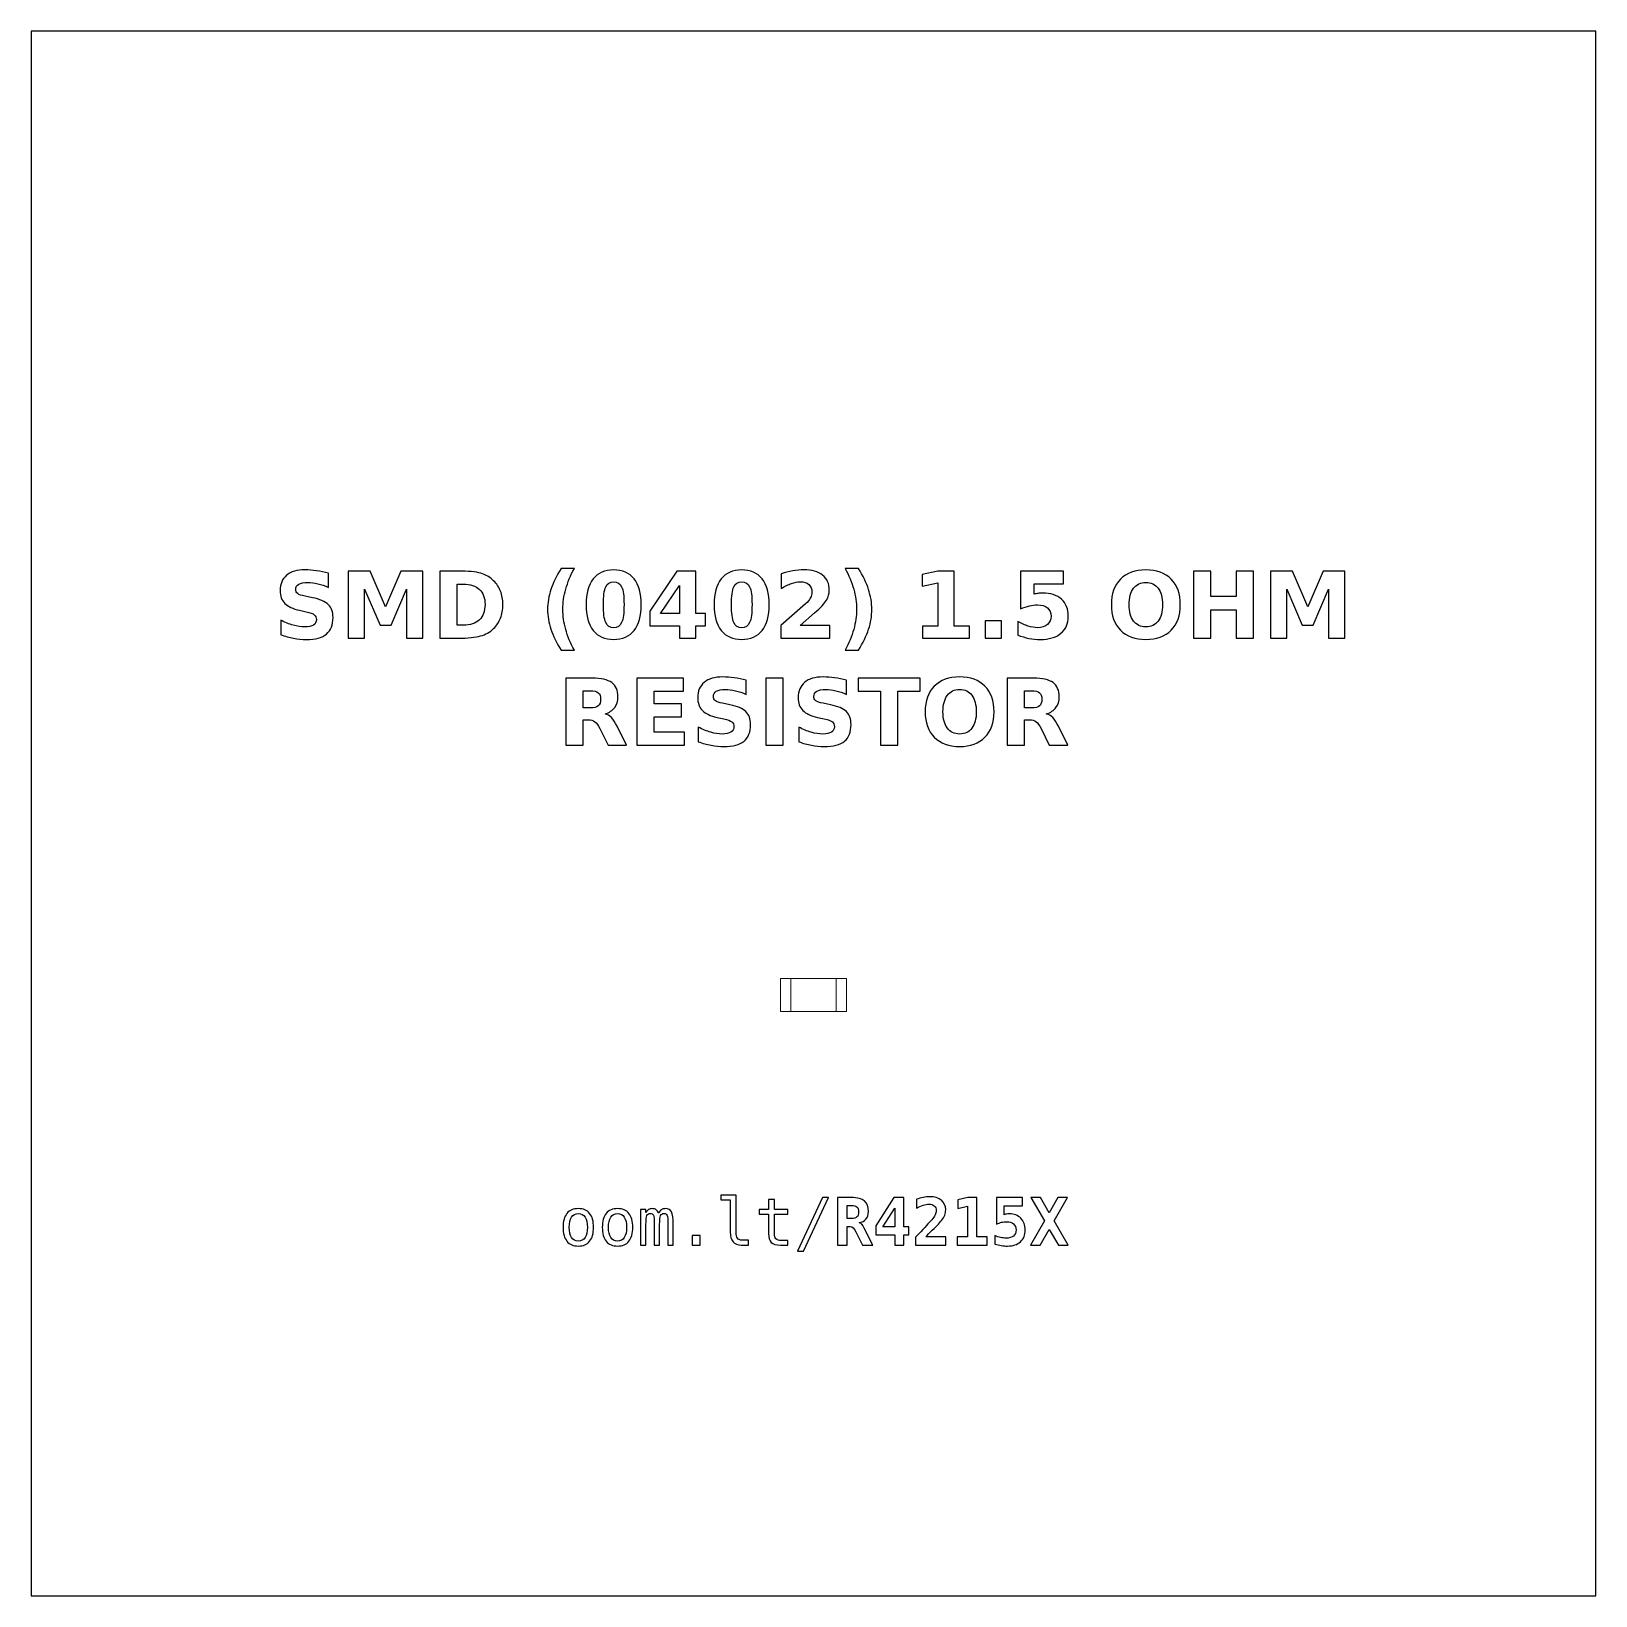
# Model space of a CAD drawing. Header units: centimetres. Extents: x -11.7 to -9.3, y -16.05 to -13.65.
import ezdxf

# ---------------------------------------------------------------- set-up
doc = ezdxf.new("R2010")
doc.units = ezdxf.units.CM
doc.header["$MEASUREMENT"] = 0
doc.layers.add('Layer 1', color=7, linetype='Continuous')

msp = doc.modelspace()

# ---------------------------------------------------------------- linework, layer by layer
at = {"layer": 'Layer 1', "color": 7}
msp.add_lwpolyline([(-11.7, -16.05), (-9.3, -16.05), (-9.3, -13.65), (-11.7, -13.65), (-11.7, -16.05)], close=True, dxfattribs=at)
at = {"layer": 'Layer 1', "color": 7, "lineweight": 9}
for points in [[(-10.5508, -15.15395), (-10.4492, -15.15395), (-10.4492, -15.10315), (-10.5508, -15.10315), (-10.5508, -15.15395)], [(-10.535, -15.15395), (-10.465, -15.15395), (-10.465, -15.10315), (-10.535, -15.10315), (-10.535, -15.15395)]]:
    msp.add_lwpolyline(points, close=True, dxfattribs=at)
at = {"layer": 'Layer 1', "color": 250}
for points, knots in [([(-11.24384, -14.48139), (-11.24384, -14.48139), (-11.24384, -14.50314), (-11.24384, -14.50314), (-11.24384, -14.50314), (-11.24949, -14.50062), (-11.25501, -14.49872), (-11.26037, -14.49743), (-11.26037, -14.49743), (-11.26576, -14.49613), (-11.27084, -14.4955), (-11.27561, -14.4955), (-11.27561, -14.4955), (-11.28194, -14.4955), (-11.28664, -14.49637), (-11.28968, -14.49811), (-11.28968, -14.49811), (-11.29271, -14.49987), (-11.29422, -14.50258), (-11.29422, -14.50625), (-11.29422, -14.50625), (-11.29422, -14.509), (-11.29321, -14.51116), (-11.29116, -14.51269), (-11.29116, -14.51269), (-11.28911, -14.51422), (-11.2854, -14.51556), (-11.28001, -14.51666), (-11.28001, -14.51666), (-11.28001, -14.51666), (-11.26872, -14.51892), (-11.26872, -14.51892), (-11.26872, -14.51892), (-11.25727, -14.52123), (-11.24916, -14.52471), (-11.24434, -14.52941), (-11.24434, -14.52941), (-11.23951, -14.53409), (-11.23709, -14.54075), (-11.23709, -14.54938), (-11.23709, -14.54938), (-11.23709, -14.56074), (-11.24045, -14.56918), (-11.24718, -14.57471), (-11.24718, -14.57471), (-11.25391, -14.58023), (-11.26418, -14.58301), (-11.27801, -14.58301), (-11.27801, -14.58301), (-11.28455, -14.58301), (-11.29109, -14.5824), (-11.29765, -14.58115), (-11.29765, -14.58115), (-11.30421, -14.5799), (-11.3108, -14.57807), (-11.31736, -14.57565), (-11.31736, -14.57565), (-11.31736, -14.57565), (-11.31736, -14.55326), (-11.31736, -14.55326), (-11.31736, -14.55326), (-11.3108, -14.55674), (-11.30445, -14.55937), (-11.29831, -14.56114), (-11.29831, -14.56114), (-11.29217, -14.5629), (-11.28627, -14.56379), (-11.28058, -14.56379), (-11.28058, -14.56379), (-11.27479, -14.56379), (-11.27035, -14.56283), (-11.26727, -14.5609), (-11.26727, -14.5609), (-11.26418, -14.55897), (-11.26266, -14.55622), (-11.26266, -14.55262), (-11.26266, -14.55262), (-11.26266, -14.54942), (-11.26369, -14.54693), (-11.26578, -14.54519), (-11.26578, -14.54519), (-11.26788, -14.54345), (-11.27204, -14.54188), (-11.2783, -14.54051), (-11.2783, -14.54051), (-11.2783, -14.54051), (-11.28857, -14.53823), (-11.28857, -14.53823), (-11.28857, -14.53823), (-11.29885, -14.53602), (-11.30638, -14.53252), (-11.31113, -14.52769), (-11.31113, -14.52769), (-11.31588, -14.52287), (-11.31825, -14.51636), (-11.31825, -14.5082), (-11.31825, -14.5082), (-11.31825, -14.49794), (-11.31494, -14.49006), (-11.30833, -14.48456), (-11.30833, -14.48456), (-11.30172, -14.47903), (-11.29222, -14.47628), (-11.2798, -14.47628), (-11.2798, -14.47628), (-11.27416, -14.47628), (-11.26835, -14.47671), (-11.26237, -14.47755), (-11.26237, -14.47755), (-11.2564, -14.4784), (-11.25022, -14.47967), (-11.24384, -14.48139)], [0, 0, 0, 0, 0.0357143, 0.0357143, 0.0357143, 0.0357143, 0.0714286, 0.0714286, 0.0714286, 0.0714286, 0.1071429, 0.1071429, 0.1071429, 0.1071429, 0.1428571, 0.1428571, 0.1428571, 0.1428571, 0.1785714, 0.1785714, 0.1785714, 0.1785714, 0.2142857, 0.2142857, 0.2142857, 0.2142857, 0.25, 0.25, 0.25, 0.25, 0.2857143, 0.2857143, 0.2857143, 0.2857143, 0.3214286, 0.3214286, 0.3214286, 0.3214286, 0.3571429, 0.3571429, 0.3571429, 0.3571429, 0.3928571, 0.3928571, 0.3928571, 0.3928571, 0.4285714, 0.4285714, 0.4285714, 0.4285714, 0.4642857, 0.4642857, 0.4642857, 0.4642857, 0.5, 0.5, 0.5, 0.5, 0.5357143, 0.5357143, 0.5357143, 0.5357143, 0.5714286, 0.5714286, 0.5714286, 0.5714286, 0.6071429, 0.6071429, 0.6071429, 0.6071429, 0.6428571, 0.6428571, 0.6428571, 0.6428571, 0.6785714, 0.6785714, 0.6785714, 0.6785714, 0.7142857, 0.7142857, 0.7142857, 0.7142857, 0.75, 0.75, 0.75, 0.75, 0.7857143, 0.7857143, 0.7857143, 0.7857143, 0.8214286, 0.8214286, 0.8214286, 0.8214286, 0.8571429, 0.8571429, 0.8571429, 0.8571429, 0.8928571, 0.8928571, 0.8928571, 0.8928571, 0.9285714, 0.9285714, 0.9285714, 0.9285714, 0.9642857, 0.9642857, 0.9642857, 0.9642857, 1, 1, 1, 1]), ([(-11.21381, -14.47814), (-11.21381, -14.47814), (-11.18006, -14.47814), (-11.18006, -14.47814), (-11.18006, -14.47814), (-11.18006, -14.47814), (-11.15661, -14.5332), (-11.15661, -14.5332), (-11.15661, -14.5332), (-11.15661, -14.5332), (-11.13305, -14.47814), (-11.13305, -14.47814), (-11.13305, -14.47814), (-11.13305, -14.47814), (-11.09937, -14.47814), (-11.09937, -14.47814), (-11.09937, -14.47814), (-11.09937, -14.47814), (-11.09937, -14.58101), (-11.09937, -14.58101), (-11.09937, -14.58101), (-11.09937, -14.58101), (-11.12444, -14.58101), (-11.12444, -14.58101), (-11.12444, -14.58101), (-11.12444, -14.58101), (-11.12444, -14.50577), (-11.12444, -14.50577), (-11.12444, -14.50577), (-11.12444, -14.50577), (-11.14815, -14.56123), (-11.14815, -14.56123), (-11.14815, -14.56123), (-11.14815, -14.56123), (-11.16496, -14.56123), (-11.16496, -14.56123), (-11.16496, -14.56123), (-11.16496, -14.56123), (-11.18867, -14.50577), (-11.18867, -14.50577), (-11.18867, -14.50577), (-11.18867, -14.50577), (-11.18867, -14.58101), (-11.18867, -14.58101), (-11.18867, -14.58101), (-11.18867, -14.58101), (-11.21381, -14.58101), (-11.21381, -14.58101), (-11.21381, -14.58101), (-11.21381, -14.58101), (-11.21381, -14.47814), (-11.21381, -14.47814)], [0, 0, 0, 0, 0.0769231, 0.0769231, 0.0769231, 0.0769231, 0.1538462, 0.1538462, 0.1538462, 0.1538462, 0.2307692, 0.2307692, 0.2307692, 0.2307692, 0.3076923, 0.3076923, 0.3076923, 0.3076923, 0.3846154, 0.3846154, 0.3846154, 0.3846154, 0.4615385, 0.4615385, 0.4615385, 0.4615385, 0.5384615, 0.5384615, 0.5384615, 0.5384615, 0.6153846, 0.6153846, 0.6153846, 0.6153846, 0.6923077, 0.6923077, 0.6923077, 0.6923077, 0.7692308, 0.7692308, 0.7692308, 0.7692308, 0.8461538, 0.8461538, 0.8461538, 0.8461538, 0.9230769, 0.9230769, 0.9230769, 0.9230769, 1, 1, 1, 1]), ([(-11.07338, -14.47814), (-11.07338, -14.47814), (-11.04539, -14.47814), (-11.04539, -14.47814), (-11.04539, -14.47814), (-11.02978, -14.47814), (-11.01816, -14.47925), (-11.01052, -14.48148), (-11.01052, -14.48148), (-11.00287, -14.48371), (-10.99631, -14.48748), (-10.99083, -14.49282), (-10.99083, -14.49282), (-10.98601, -14.49745), (-10.98244, -14.50281), (-10.98008, -14.50888), (-10.98008, -14.50888), (-10.97776, -14.51492), (-10.97658, -14.52179), (-10.97658, -14.52948), (-10.97658, -14.52948), (-10.97658, -14.53724), (-10.97776, -14.54416), (-10.98008, -14.55025), (-10.98008, -14.55025), (-10.98244, -14.55634), (-10.98601, -14.5617), (-10.99083, -14.56633), (-10.99083, -14.56633), (-10.99636, -14.57167), (-11.00297, -14.57544), (-11.01068, -14.57767), (-11.01068, -14.57767), (-11.0184, -14.5799), (-11.02997, -14.58101), (-11.04539, -14.58101), (-11.04539, -14.58101), (-11.04539, -14.58101), (-11.07338, -14.58101), (-11.07338, -14.58101), (-11.07338, -14.58101), (-11.07338, -14.58101), (-11.07338, -14.47814), (-11.07338, -14.47814)], [0, 0, 0, 0, 0.0909091, 0.0909091, 0.0909091, 0.0909091, 0.1818182, 0.1818182, 0.1818182, 0.1818182, 0.2727273, 0.2727273, 0.2727273, 0.2727273, 0.3636364, 0.3636364, 0.3636364, 0.3636364, 0.4545455, 0.4545455, 0.4545455, 0.4545455, 0.5454545, 0.5454545, 0.5454545, 0.5454545, 0.6363636, 0.6363636, 0.6363636, 0.6363636, 0.7272727, 0.7272727, 0.7272727, 0.7272727, 0.8181818, 0.8181818, 0.8181818, 0.8181818, 0.9090909, 0.9090909, 0.9090909, 0.9090909, 1, 1, 1, 1]), ([(-10.86689, -14.59961), (-10.86689, -14.59961), (-10.88735, -14.59961), (-10.88735, -14.59961), (-10.88735, -14.59961), (-10.89438, -14.58828), (-10.89958, -14.57748), (-10.90292, -14.56725), (-10.90292, -14.56725), (-10.90628, -14.55704), (-10.90795, -14.54691), (-10.90795, -14.53684), (-10.90795, -14.53684), (-10.90795, -14.52678), (-10.90626, -14.51659), (-10.9029, -14.50629), (-10.9029, -14.50629), (-10.89951, -14.49597), (-10.89434, -14.4852), (-10.88735, -14.47393), (-10.88735, -14.47393), (-10.88735, -14.47393), (-10.86689, -14.47393), (-10.86689, -14.47393), (-10.86689, -14.47393), (-10.87277, -14.48482), (-10.87717, -14.49547), (-10.88011, -14.50587), (-10.88011, -14.50587), (-10.88305, -14.51626), (-10.88453, -14.52654), (-10.88453, -14.5367), (-10.88453, -14.5367), (-10.88453, -14.54686), (-10.88307, -14.55714), (-10.88016, -14.56758), (-10.88016, -14.56758), (-10.87724, -14.578), (-10.87282, -14.58868), (-10.86689, -14.59961)], [0, 0, 0, 0, 0.1, 0.1, 0.1, 0.1, 0.2, 0.2, 0.2, 0.2, 0.3, 0.3, 0.3, 0.3, 0.4, 0.4, 0.4, 0.4, 0.5, 0.5, 0.5, 0.5, 0.6, 0.6, 0.6, 0.6, 0.7, 0.7, 0.7, 0.7, 0.8, 0.8, 0.8, 0.8, 0.9, 0.9, 0.9, 0.9, 1, 1, 1, 1]), ([(-10.76416, -14.52967), (-10.76416, -14.54672), (-10.76783, -14.55987), (-10.77519, -14.56913), (-10.77519, -14.56913), (-10.78253, -14.57838), (-10.79297, -14.58301), (-10.80647, -14.58301), (-10.80647, -14.58301), (-10.82002, -14.58301), (-10.83048, -14.57838), (-10.83782, -14.56913), (-10.83782, -14.56913), (-10.84518, -14.55987), (-10.84885, -14.54672), (-10.84885, -14.52967), (-10.84885, -14.52967), (-10.84885, -14.5126), (-10.84518, -14.49942), (-10.83782, -14.49016), (-10.83782, -14.49016), (-10.83048, -14.48092), (-10.82002, -14.47628), (-10.80647, -14.47628), (-10.80647, -14.47628), (-10.79297, -14.47628), (-10.78253, -14.48092), (-10.77519, -14.49016), (-10.77519, -14.49016), (-10.76783, -14.49942), (-10.76416, -14.5126), (-10.76416, -14.52967)], [0, 0, 0, 0, 0.125, 0.125, 0.125, 0.125, 0.25, 0.25, 0.25, 0.25, 0.375, 0.375, 0.375, 0.375, 0.5, 0.5, 0.5, 0.5, 0.625, 0.625, 0.625, 0.625, 0.75, 0.75, 0.75, 0.75, 0.875, 0.875, 0.875, 0.875, 1, 1, 1, 1]), ([(-10.79069, -14.52948), (-10.79069, -14.51662), (-10.79189, -14.50756), (-10.79431, -14.50229), (-10.79431, -14.50229), (-10.79671, -14.49705), (-10.80078, -14.49442), (-10.80647, -14.49442), (-10.80647, -14.49442), (-10.81216, -14.49442), (-10.81623, -14.49705), (-10.81868, -14.50229), (-10.81868, -14.50229), (-10.8211, -14.50756), (-10.82232, -14.51662), (-10.82232, -14.52948), (-10.82232, -14.52948), (-10.82232, -14.54246), (-10.8211, -14.55164), (-10.81868, -14.55695), (-10.81868, -14.55695), (-10.81623, -14.56229), (-10.81216, -14.56495), (-10.80647, -14.56495), (-10.80647, -14.56495), (-10.80083, -14.56495), (-10.79678, -14.56229), (-10.79433, -14.55695), (-10.79433, -14.55695), (-10.79191, -14.55164), (-10.79069, -14.54246), (-10.79069, -14.52948)], [0, 0, 0, 0, 0.125, 0.125, 0.125, 0.125, 0.25, 0.25, 0.25, 0.25, 0.375, 0.375, 0.375, 0.375, 0.5, 0.5, 0.5, 0.5, 0.625, 0.625, 0.625, 0.625, 0.75, 0.75, 0.75, 0.75, 0.875, 0.875, 0.875, 0.875, 1, 1, 1, 1]), ([(-10.70986, -14.47814), (-10.70986, -14.47814), (-10.68036, -14.47814), (-10.68036, -14.47814), (-10.68036, -14.47814), (-10.68036, -14.47814), (-10.68036, -14.54305), (-10.68036, -14.54305), (-10.68036, -14.54305), (-10.68036, -14.54305), (-10.66569, -14.54305), (-10.66569, -14.54305), (-10.66569, -14.54305), (-10.66569, -14.54305), (-10.66569, -14.56227), (-10.66569, -14.56227), (-10.66569, -14.56227), (-10.66569, -14.56227), (-10.68036, -14.56227), (-10.68036, -14.56227), (-10.68036, -14.56227), (-10.68036, -14.56227), (-10.68036, -14.58101), (-10.68036, -14.58101), (-10.68036, -14.58101), (-10.68036, -14.58101), (-10.70543, -14.58101), (-10.70543, -14.58101), (-10.70543, -14.58101), (-10.70543, -14.58101), (-10.70543, -14.56227), (-10.70543, -14.56227), (-10.70543, -14.56227), (-10.70543, -14.56227), (-10.75106, -14.56227), (-10.75106, -14.56227), (-10.75106, -14.56227), (-10.75106, -14.56227), (-10.75106, -14.53952), (-10.75106, -14.53952), (-10.75106, -14.53952), (-10.75106, -14.53952), (-10.70986, -14.47814), (-10.70986, -14.47814)], [0, 0, 0, 0, 0.0909091, 0.0909091, 0.0909091, 0.0909091, 0.1818182, 0.1818182, 0.1818182, 0.1818182, 0.2727273, 0.2727273, 0.2727273, 0.2727273, 0.3636364, 0.3636364, 0.3636364, 0.3636364, 0.4545455, 0.4545455, 0.4545455, 0.4545455, 0.5454545, 0.5454545, 0.5454545, 0.5454545, 0.6363636, 0.6363636, 0.6363636, 0.6363636, 0.7272727, 0.7272727, 0.7272727, 0.7272727, 0.8181818, 0.8181818, 0.8181818, 0.8181818, 0.9090909, 0.9090909, 0.9090909, 0.9090909, 1, 1, 1, 1]), ([(-10.56778, -14.52967), (-10.56778, -14.54672), (-10.57145, -14.55987), (-10.57881, -14.56913), (-10.57881, -14.56913), (-10.58615, -14.57838), (-10.59659, -14.58301), (-10.61009, -14.58301), (-10.61009, -14.58301), (-10.62364, -14.58301), (-10.6341, -14.57838), (-10.64144, -14.56913), (-10.64144, -14.56913), (-10.6488, -14.55987), (-10.65247, -14.54672), (-10.65247, -14.52967), (-10.65247, -14.52967), (-10.65247, -14.5126), (-10.6488, -14.49942), (-10.64144, -14.49016), (-10.64144, -14.49016), (-10.6341, -14.48092), (-10.62364, -14.47628), (-10.61009, -14.47628), (-10.61009, -14.47628), (-10.59659, -14.47628), (-10.58615, -14.48092), (-10.57881, -14.49016), (-10.57881, -14.49016), (-10.57145, -14.49942), (-10.56778, -14.5126), (-10.56778, -14.52967)], [0, 0, 0, 0, 0.125, 0.125, 0.125, 0.125, 0.25, 0.25, 0.25, 0.25, 0.375, 0.375, 0.375, 0.375, 0.5, 0.5, 0.5, 0.5, 0.625, 0.625, 0.625, 0.625, 0.75, 0.75, 0.75, 0.75, 0.875, 0.875, 0.875, 0.875, 1, 1, 1, 1]), ([(-10.59431, -14.52948), (-10.59431, -14.51662), (-10.59551, -14.50756), (-10.59793, -14.50229), (-10.59793, -14.50229), (-10.60033, -14.49705), (-10.6044, -14.49442), (-10.61009, -14.49442), (-10.61009, -14.49442), (-10.61578, -14.49442), (-10.61985, -14.49705), (-10.6223, -14.50229), (-10.6223, -14.50229), (-10.62472, -14.50756), (-10.62594, -14.51662), (-10.62594, -14.52948), (-10.62594, -14.52948), (-10.62594, -14.54246), (-10.62472, -14.55164), (-10.6223, -14.55695), (-10.6223, -14.55695), (-10.61985, -14.56229), (-10.61578, -14.56495), (-10.61009, -14.56495), (-10.61009, -14.56495), (-10.60445, -14.56495), (-10.6004, -14.56229), (-10.59795, -14.55695), (-10.59795, -14.55695), (-10.59553, -14.55164), (-10.59431, -14.54246), (-10.59431, -14.52948)], [0, 0, 0, 0, 0.125, 0.125, 0.125, 0.125, 0.25, 0.25, 0.25, 0.25, 0.375, 0.375, 0.375, 0.375, 0.5, 0.5, 0.5, 0.5, 0.625, 0.625, 0.625, 0.625, 0.75, 0.75, 0.75, 0.75, 0.875, 0.875, 0.875, 0.875, 1, 1, 1, 1]), ([(-10.52037, -14.56151), (-10.52037, -14.56151), (-10.47509, -14.56151), (-10.47509, -14.56151), (-10.47509, -14.56151), (-10.47509, -14.56151), (-10.47509, -14.58101), (-10.47509, -14.58101), (-10.47509, -14.58101), (-10.47509, -14.58101), (-10.54986, -14.58101), (-10.54986, -14.58101), (-10.54986, -14.58101), (-10.54986, -14.58101), (-10.54986, -14.56151), (-10.54986, -14.56151), (-10.54986, -14.56151), (-10.54986, -14.56151), (-10.5123, -14.52838), (-10.5123, -14.52838), (-10.5123, -14.52838), (-10.50894, -14.52534), (-10.50647, -14.52238), (-10.50487, -14.51949), (-10.50487, -14.51949), (-10.50325, -14.51659), (-10.50245, -14.51358), (-10.50245, -14.51045), (-10.50245, -14.51045), (-10.50245, -14.50563), (-10.50407, -14.50175), (-10.50731, -14.49881), (-10.50731, -14.49881), (-10.51054, -14.49587), (-10.51484, -14.49442), (-10.52023, -14.49442), (-10.52023, -14.49442), (-10.52436, -14.49442), (-10.52888, -14.49531), (-10.5338, -14.49707), (-10.5338, -14.49707), (-10.53871, -14.49884), (-10.54398, -14.50147), (-10.54958, -14.50495), (-10.54958, -14.50495), (-10.54958, -14.50495), (-10.54958, -14.48235), (-10.54958, -14.48235), (-10.54958, -14.48235), (-10.5436, -14.48038), (-10.5377, -14.47887), (-10.53187, -14.47784), (-10.53187, -14.47784), (-10.52603, -14.4768), (-10.52032, -14.47628), (-10.5147, -14.47628), (-10.5147, -14.47628), (-10.5024, -14.47628), (-10.49283, -14.47899), (-10.48601, -14.48442), (-10.48601, -14.48442), (-10.47919, -14.48983), (-10.47578, -14.49738), (-10.47578, -14.50709), (-10.47578, -14.50709), (-10.47578, -14.51269), (-10.47723, -14.51791), (-10.48013, -14.52276), (-10.48013, -14.52276), (-10.48302, -14.5276), (-10.48911, -14.53409), (-10.49838, -14.54223), (-10.49838, -14.54223), (-10.49838, -14.54223), (-10.52037, -14.56151), (-10.52037, -14.56151)], [0, 0, 0, 0, 0.0526316, 0.0526316, 0.0526316, 0.0526316, 0.1052632, 0.1052632, 0.1052632, 0.1052632, 0.1578947, 0.1578947, 0.1578947, 0.1578947, 0.2105263, 0.2105263, 0.2105263, 0.2105263, 0.2631579, 0.2631579, 0.2631579, 0.2631579, 0.3157895, 0.3157895, 0.3157895, 0.3157895, 0.3684211, 0.3684211, 0.3684211, 0.3684211, 0.4210526, 0.4210526, 0.4210526, 0.4210526, 0.4736842, 0.4736842, 0.4736842, 0.4736842, 0.5263158, 0.5263158, 0.5263158, 0.5263158, 0.5789474, 0.5789474, 0.5789474, 0.5789474, 0.6315789, 0.6315789, 0.6315789, 0.6315789, 0.6842105, 0.6842105, 0.6842105, 0.6842105, 0.7368421, 0.7368421, 0.7368421, 0.7368421, 0.7894737, 0.7894737, 0.7894737, 0.7894737, 0.8421053, 0.8421053, 0.8421053, 0.8421053, 0.8947368, 0.8947368, 0.8947368, 0.8947368, 0.9473684, 0.9473684, 0.9473684, 0.9473684, 1, 1, 1, 1]), ([(-10.45155, -14.59961), (-10.44567, -14.58868), (-10.44125, -14.578), (-10.43831, -14.56758), (-10.43831, -14.56758), (-10.43537, -14.55714), (-10.43391, -14.54686), (-10.43391, -14.5367), (-10.43391, -14.5367), (-10.43391, -14.52654), (-10.43537, -14.51626), (-10.43831, -14.50587), (-10.43831, -14.50587), (-10.44125, -14.49547), (-10.44567, -14.48482), (-10.45155, -14.47393), (-10.45155, -14.47393), (-10.45155, -14.47393), (-10.43109, -14.47393), (-10.43109, -14.47393), (-10.43109, -14.47393), (-10.42411, -14.4852), (-10.41893, -14.49597), (-10.41554, -14.50629), (-10.41554, -14.50629), (-10.41218, -14.51659), (-10.41049, -14.52678), (-10.41049, -14.53684), (-10.41049, -14.53684), (-10.41049, -14.54691), (-10.41216, -14.55704), (-10.41552, -14.56725), (-10.41552, -14.56725), (-10.41886, -14.57748), (-10.42406, -14.58828), (-10.43109, -14.59961), (-10.43109, -14.59961), (-10.43109, -14.59961), (-10.45155, -14.59961), (-10.45155, -14.59961)], [0, 0, 0, 0, 0.1, 0.1, 0.1, 0.1, 0.2, 0.2, 0.2, 0.2, 0.3, 0.3, 0.3, 0.3, 0.4, 0.4, 0.4, 0.4, 0.5, 0.5, 0.5, 0.5, 0.6, 0.6, 0.6, 0.6, 0.7, 0.7, 0.7, 0.7, 0.8, 0.8, 0.8, 0.8, 0.9, 0.9, 0.9, 0.9, 1, 1, 1, 1]), ([(-10.33269, -14.56269), (-10.33269, -14.56269), (-10.30926, -14.56269), (-10.30926, -14.56269), (-10.30926, -14.56269), (-10.30926, -14.56269), (-10.30926, -14.4962), (-10.30926, -14.4962), (-10.30926, -14.4962), (-10.30926, -14.4962), (-10.3333, -14.50117), (-10.3333, -14.50117), (-10.3333, -14.50117), (-10.3333, -14.50117), (-10.3333, -14.4831), (-10.3333, -14.4831), (-10.3333, -14.4831), (-10.3333, -14.4831), (-10.3094, -14.47814), (-10.3094, -14.47814), (-10.3094, -14.47814), (-10.3094, -14.47814), (-10.28419, -14.47814), (-10.28419, -14.47814), (-10.28419, -14.47814), (-10.28419, -14.47814), (-10.28419, -14.56269), (-10.28419, -14.56269), (-10.28419, -14.56269), (-10.28419, -14.56269), (-10.26077, -14.56269), (-10.26077, -14.56269), (-10.26077, -14.56269), (-10.26077, -14.56269), (-10.26077, -14.58101), (-10.26077, -14.58101), (-10.26077, -14.58101), (-10.26077, -14.58101), (-10.33269, -14.58101), (-10.33269, -14.58101), (-10.33269, -14.58101), (-10.33269, -14.58101), (-10.33269, -14.56269), (-10.33269, -14.56269)], [0, 0, 0, 0, 0.0909091, 0.0909091, 0.0909091, 0.0909091, 0.1818182, 0.1818182, 0.1818182, 0.1818182, 0.2727273, 0.2727273, 0.2727273, 0.2727273, 0.3636364, 0.3636364, 0.3636364, 0.3636364, 0.4545455, 0.4545455, 0.4545455, 0.4545455, 0.5454545, 0.5454545, 0.5454545, 0.5454545, 0.6363636, 0.6363636, 0.6363636, 0.6363636, 0.7272727, 0.7272727, 0.7272727, 0.7272727, 0.8181818, 0.8181818, 0.8181818, 0.8181818, 0.9090909, 0.9090909, 0.9090909, 0.9090909, 1, 1, 1, 1]), ([(-10.18247, -14.47814), (-10.18247, -14.47814), (-10.11653, -14.47814), (-10.11653, -14.47814), (-10.11653, -14.47814), (-10.11653, -14.47814), (-10.11653, -14.49764), (-10.11653, -14.49764), (-10.11653, -14.49764), (-10.11653, -14.49764), (-10.16133, -14.49764), (-10.16133, -14.49764), (-10.16133, -14.49764), (-10.16133, -14.49764), (-10.16133, -14.51356), (-10.16133, -14.51356), (-10.16133, -14.51356), (-10.15931, -14.51302), (-10.15728, -14.5126), (-10.15524, -14.51229), (-10.15524, -14.51229), (-10.15319, -14.51198), (-10.15105, -14.51184), (-10.14886, -14.51184), (-10.14886, -14.51184), (-10.13631, -14.51184), (-10.12655, -14.51497), (-10.11956, -14.52125), (-10.11956, -14.52125), (-10.11258, -14.52751), (-10.1091, -14.53625), (-10.1091, -14.54745), (-10.1091, -14.54745), (-10.1091, -14.55857), (-10.11291, -14.56728), (-10.1205, -14.57358), (-10.1205, -14.57358), (-10.1281, -14.57986), (-10.13866, -14.58301), (-10.15216, -14.58301), (-10.15216, -14.58301), (-10.15799, -14.58301), (-10.16378, -14.58244), (-10.16949, -14.58132), (-10.16949, -14.58132), (-10.17521, -14.58019), (-10.1809, -14.57849), (-10.18654, -14.57619), (-10.18654, -14.57619), (-10.18654, -14.57619), (-10.18654, -14.5553), (-10.18654, -14.5553), (-10.18654, -14.5553), (-10.18094, -14.55853), (-10.17563, -14.56093), (-10.1706, -14.56252), (-10.1706, -14.56252), (-10.16556, -14.56415), (-10.16081, -14.56495), (-10.15637, -14.56495), (-10.15637, -14.56495), (-10.14992, -14.56495), (-10.14487, -14.56337), (-10.14117, -14.56022), (-10.14117, -14.56022), (-10.13748, -14.55709), (-10.13562, -14.55284), (-10.13562, -14.54745), (-10.13562, -14.54745), (-10.13562, -14.54204), (-10.13748, -14.53778), (-10.14117, -14.53466), (-10.14117, -14.53466), (-10.14487, -14.53153), (-10.14992, -14.52998), (-10.15637, -14.52998), (-10.15637, -14.52998), (-10.16018, -14.52998), (-10.16425, -14.53047), (-10.16855, -14.53146), (-10.16855, -14.53146), (-10.17288, -14.53244), (-10.17751, -14.53397), (-10.18247, -14.53604), (-10.18247, -14.53604), (-10.18247, -14.53604), (-10.18247, -14.47814), (-10.18247, -14.47814)], [0, 0, 0, 0, 0.0454545, 0.0454545, 0.0454545, 0.0454545, 0.0909091, 0.0909091, 0.0909091, 0.0909091, 0.1363636, 0.1363636, 0.1363636, 0.1363636, 0.1818182, 0.1818182, 0.1818182, 0.1818182, 0.2272727, 0.2272727, 0.2272727, 0.2272727, 0.2727273, 0.2727273, 0.2727273, 0.2727273, 0.3181818, 0.3181818, 0.3181818, 0.3181818, 0.3636364, 0.3636364, 0.3636364, 0.3636364, 0.4090909, 0.4090909, 0.4090909, 0.4090909, 0.4545455, 0.4545455, 0.4545455, 0.4545455, 0.5, 0.5, 0.5, 0.5, 0.5454545, 0.5454545, 0.5454545, 0.5454545, 0.5909091, 0.5909091, 0.5909091, 0.5909091, 0.6363636, 0.6363636, 0.6363636, 0.6363636, 0.6818182, 0.6818182, 0.6818182, 0.6818182, 0.7272727, 0.7272727, 0.7272727, 0.7272727, 0.7727273, 0.7727273, 0.7727273, 0.7727273, 0.8181818, 0.8181818, 0.8181818, 0.8181818, 0.8636364, 0.8636364, 0.8636364, 0.8636364, 0.9090909, 0.9090909, 0.9090909, 0.9090909, 0.9545455, 0.9545455, 0.9545455, 0.9545455, 1, 1, 1, 1]), ([(-9.99016, -14.47628), (-9.97363, -14.47628), (-9.96067, -14.48101), (-9.95131, -14.49049), (-9.95131, -14.49049), (-9.94193, -14.49994), (-9.93725, -14.51299), (-9.93725, -14.52967), (-9.93725, -14.52967), (-9.93725, -14.5463), (-9.94193, -14.55935), (-9.95131, -14.5688), (-9.95131, -14.5688), (-9.96067, -14.57828), (-9.97363, -14.58301), (-9.99016, -14.58301), (-9.99016, -14.58301), (-10.00665, -14.58301), (-10.01958, -14.57828), (-10.02899, -14.5688), (-10.02899, -14.5688), (-10.03837, -14.55935), (-10.04308, -14.5463), (-10.04308, -14.52967), (-10.04308, -14.52967), (-10.04308, -14.51299), (-10.03837, -14.49994), (-10.02899, -14.49049), (-10.02899, -14.49049), (-10.01958, -14.48101), (-10.00665, -14.47628), (-9.99016, -14.47628)], [0, 0, 0, 0, 0.125, 0.125, 0.125, 0.125, 0.25, 0.25, 0.25, 0.25, 0.375, 0.375, 0.375, 0.375, 0.5, 0.5, 0.5, 0.5, 0.625, 0.625, 0.625, 0.625, 0.75, 0.75, 0.75, 0.75, 0.875, 0.875, 0.875, 0.875, 1, 1, 1, 1]), ([(-9.99016, -14.4955), (-9.99825, -14.4955), (-10.00451, -14.49848), (-10.00898, -14.50446), (-10.00898, -14.50446), (-10.01342, -14.51043), (-10.01566, -14.51883), (-10.01566, -14.52967), (-10.01566, -14.52967), (-10.01566, -14.54049), (-10.01342, -14.54886), (-10.00898, -14.55483), (-10.00898, -14.55483), (-10.00451, -14.56081), (-9.99825, -14.56379), (-9.99016, -14.56379), (-9.99016, -14.56379), (-9.98202, -14.56379), (-9.97575, -14.56081), (-9.97128, -14.55483), (-9.97128, -14.55483), (-9.96683, -14.54886), (-9.9646, -14.54049), (-9.9646, -14.52967), (-9.9646, -14.52967), (-9.9646, -14.51883), (-9.96683, -14.51043), (-9.97128, -14.50446), (-9.97128, -14.50446), (-9.97575, -14.49848), (-9.98202, -14.4955), (-9.99016, -14.4955)], [0, 0, 0, 0, 0.125, 0.125, 0.125, 0.125, 0.25, 0.25, 0.25, 0.25, 0.375, 0.375, 0.375, 0.375, 0.5, 0.5, 0.5, 0.5, 0.625, 0.625, 0.625, 0.625, 0.75, 0.75, 0.75, 0.75, 0.875, 0.875, 0.875, 0.875, 1, 1, 1, 1]), ([(-9.91718, -14.47814), (-9.91718, -14.47814), (-9.89065, -14.47814), (-9.89065, -14.47814), (-9.89065, -14.47814), (-9.89065, -14.47814), (-9.89065, -14.51735), (-9.89065, -14.51735), (-9.89065, -14.51735), (-9.89065, -14.51735), (-9.85152, -14.51735), (-9.85152, -14.51735), (-9.85152, -14.51735), (-9.85152, -14.51735), (-9.85152, -14.47814), (-9.85152, -14.47814), (-9.85152, -14.47814), (-9.85152, -14.47814), (-9.82499, -14.47814), (-9.82499, -14.47814), (-9.82499, -14.47814), (-9.82499, -14.47814), (-9.82499, -14.58101), (-9.82499, -14.58101), (-9.82499, -14.58101), (-9.82499, -14.58101), (-9.85152, -14.58101), (-9.85152, -14.58101), (-9.85152, -14.58101), (-9.85152, -14.58101), (-9.85152, -14.53741), (-9.85152, -14.53741), (-9.85152, -14.53741), (-9.85152, -14.53741), (-9.89065, -14.53741), (-9.89065, -14.53741), (-9.89065, -14.53741), (-9.89065, -14.53741), (-9.89065, -14.58101), (-9.89065, -14.58101), (-9.89065, -14.58101), (-9.89065, -14.58101), (-9.91718, -14.58101), (-9.91718, -14.58101), (-9.91718, -14.58101), (-9.91718, -14.58101), (-9.91718, -14.47814), (-9.91718, -14.47814)], [0, 0, 0, 0, 0.0833333, 0.0833333, 0.0833333, 0.0833333, 0.1666667, 0.1666667, 0.1666667, 0.1666667, 0.25, 0.25, 0.25, 0.25, 0.3333333, 0.3333333, 0.3333333, 0.3333333, 0.4166667, 0.4166667, 0.4166667, 0.4166667, 0.5, 0.5, 0.5, 0.5, 0.5833333, 0.5833333, 0.5833333, 0.5833333, 0.6666667, 0.6666667, 0.6666667, 0.6666667, 0.75, 0.75, 0.75, 0.75, 0.8333333, 0.8333333, 0.8333333, 0.8333333, 0.9166667, 0.9166667, 0.9166667, 0.9166667, 1, 1, 1, 1]), ([(-9.79909, -14.47814), (-9.79909, -14.47814), (-9.76534, -14.47814), (-9.76534, -14.47814), (-9.76534, -14.47814), (-9.76534, -14.47814), (-9.74189, -14.5332), (-9.74189, -14.5332), (-9.74189, -14.5332), (-9.74189, -14.5332), (-9.71833, -14.47814), (-9.71833, -14.47814), (-9.71833, -14.47814), (-9.71833, -14.47814), (-9.68465, -14.47814), (-9.68465, -14.47814), (-9.68465, -14.47814), (-9.68465, -14.47814), (-9.68465, -14.58101), (-9.68465, -14.58101), (-9.68465, -14.58101), (-9.68465, -14.58101), (-9.70972, -14.58101), (-9.70972, -14.58101), (-9.70972, -14.58101), (-9.70972, -14.58101), (-9.70972, -14.50577), (-9.70972, -14.50577), (-9.70972, -14.50577), (-9.70972, -14.50577), (-9.73343, -14.56123), (-9.73343, -14.56123), (-9.73343, -14.56123), (-9.73343, -14.56123), (-9.75024, -14.56123), (-9.75024, -14.56123), (-9.75024, -14.56123), (-9.75024, -14.56123), (-9.77395, -14.50577), (-9.77395, -14.50577), (-9.77395, -14.50577), (-9.77395, -14.50577), (-9.77395, -14.58101), (-9.77395, -14.58101), (-9.77395, -14.58101), (-9.77395, -14.58101), (-9.79909, -14.58101), (-9.79909, -14.58101), (-9.79909, -14.58101), (-9.79909, -14.58101), (-9.79909, -14.47814), (-9.79909, -14.47814)], [0, 0, 0, 0, 0.0769231, 0.0769231, 0.0769231, 0.0769231, 0.1538462, 0.1538462, 0.1538462, 0.1538462, 0.2307692, 0.2307692, 0.2307692, 0.2307692, 0.3076923, 0.3076923, 0.3076923, 0.3076923, 0.3846154, 0.3846154, 0.3846154, 0.3846154, 0.4615385, 0.4615385, 0.4615385, 0.4615385, 0.5384615, 0.5384615, 0.5384615, 0.5384615, 0.6153846, 0.6153846, 0.6153846, 0.6153846, 0.6923077, 0.6923077, 0.6923077, 0.6923077, 0.7692308, 0.7692308, 0.7692308, 0.7692308, 0.8461538, 0.8461538, 0.8461538, 0.8461538, 0.9230769, 0.9230769, 0.9230769, 0.9230769, 1, 1, 1, 1]), ([(-11.04685, -14.4982), (-11.04685, -14.4982), (-11.04685, -14.56095), (-11.04685, -14.56095), (-11.04685, -14.56095), (-11.04685, -14.56095), (-11.03735, -14.56095), (-11.03735, -14.56095), (-11.03735, -14.56095), (-11.02651, -14.56095), (-11.01823, -14.55827), (-11.01252, -14.55288), (-11.01252, -14.55288), (-11.0068, -14.54752), (-11.00393, -14.53971), (-11.00393, -14.52948), (-11.00393, -14.52948), (-11.00393, -14.51927), (-11.00678, -14.51151), (-11.01247, -14.5062), (-11.01247, -14.5062), (-11.01816, -14.50086), (-11.02646, -14.4982), (-11.03735, -14.4982), (-11.03735, -14.4982), (-11.03735, -14.4982), (-11.04685, -14.4982), (-11.04685, -14.4982)], [0, 0, 0, 0, 0.1428571, 0.1428571, 0.1428571, 0.1428571, 0.2857143, 0.2857143, 0.2857143, 0.2857143, 0.4285714, 0.4285714, 0.4285714, 0.4285714, 0.5714286, 0.5714286, 0.5714286, 0.5714286, 0.7142857, 0.7142857, 0.7142857, 0.7142857, 0.8571429, 0.8571429, 0.8571429, 0.8571429, 1, 1, 1, 1]), ([(-10.70543, -14.49999), (-10.70543, -14.49999), (-10.73453, -14.54305), (-10.73453, -14.54305), (-10.73453, -14.54305), (-10.73453, -14.54305), (-10.70543, -14.54305), (-10.70543, -14.54305), (-10.70543, -14.54305), (-10.70543, -14.54305), (-10.70543, -14.49999), (-10.70543, -14.49999)], [0, 0, 0, 0, 0.3333333, 0.3333333, 0.3333333, 0.3333333, 0.6666667, 0.6666667, 0.6666667, 0.6666667, 1, 1, 1, 1]), ([(-10.23664, -14.55434), (-10.23664, -14.55434), (-10.21182, -14.55434), (-10.21182, -14.55434), (-10.21182, -14.55434), (-10.21182, -14.55434), (-10.21182, -14.58101), (-10.21182, -14.58101), (-10.21182, -14.58101), (-10.21182, -14.58101), (-10.23664, -14.58101), (-10.23664, -14.58101), (-10.23664, -14.58101), (-10.23664, -14.58101), (-10.23664, -14.55434), (-10.23664, -14.55434)], [0, 0, 0, 0, 0.25, 0.25, 0.25, 0.25, 0.5, 0.5, 0.5, 0.5, 0.75, 0.75, 0.75, 0.75, 1, 1, 1, 1]), ([(-10.85334, -14.70634), (-10.85334, -14.70634), (-10.85334, -14.74526), (-10.85334, -14.74526), (-10.85334, -14.74526), (-10.85334, -14.74526), (-10.87987, -14.74526), (-10.87987, -14.74526), (-10.87987, -14.74526), (-10.87987, -14.74526), (-10.87987, -14.64239), (-10.87987, -14.64239), (-10.87987, -14.64239), (-10.87987, -14.64239), (-10.83935, -14.64239), (-10.83935, -14.64239), (-10.83935, -14.64239), (-10.8258, -14.64239), (-10.81585, -14.64467), (-10.80955, -14.64921), (-10.80955, -14.64921), (-10.80323, -14.65375), (-10.80007, -14.66095), (-10.80007, -14.67078), (-10.80007, -14.67078), (-10.80007, -14.67757), (-10.80172, -14.68317), (-10.80499, -14.68752), (-10.80499, -14.68752), (-10.80828, -14.6919), (-10.81324, -14.69512), (-10.81985, -14.69717), (-10.81985, -14.69717), (-10.81623, -14.69801), (-10.81296, -14.69987), (-10.81009, -14.70279), (-10.81009, -14.70279), (-10.80722, -14.7057), (-10.80433, -14.71012), (-10.80139, -14.71605), (-10.80139, -14.71605), (-10.80139, -14.71605), (-10.78697, -14.74526), (-10.78697, -14.74526), (-10.78697, -14.74526), (-10.78697, -14.74526), (-10.81524, -14.74526), (-10.81524, -14.74526), (-10.81524, -14.74526), (-10.81524, -14.74526), (-10.82778, -14.7197), (-10.82778, -14.7197), (-10.82778, -14.7197), (-10.83029, -14.71457), (-10.83286, -14.71104), (-10.83547, -14.70916), (-10.83547, -14.70916), (-10.83806, -14.70728), (-10.84151, -14.70634), (-10.84584, -14.70634), (-10.84584, -14.70634), (-10.84584, -14.70634), (-10.85334, -14.70634), (-10.85334, -14.70634)], [0, 0, 0, 0, 0.0625, 0.0625, 0.0625, 0.0625, 0.125, 0.125, 0.125, 0.125, 0.1875, 0.1875, 0.1875, 0.1875, 0.25, 0.25, 0.25, 0.25, 0.3125, 0.3125, 0.3125, 0.3125, 0.375, 0.375, 0.375, 0.375, 0.4375, 0.4375, 0.4375, 0.4375, 0.5, 0.5, 0.5, 0.5, 0.5625, 0.5625, 0.5625, 0.5625, 0.625, 0.625, 0.625, 0.625, 0.6875, 0.6875, 0.6875, 0.6875, 0.75, 0.75, 0.75, 0.75, 0.8125, 0.8125, 0.8125, 0.8125, 0.875, 0.875, 0.875, 0.875, 0.9375, 0.9375, 0.9375, 0.9375, 1, 1, 1, 1]), ([(-10.84217, -14.68802), (-10.83662, -14.68802), (-10.83262, -14.68698), (-10.83022, -14.68491), (-10.83022, -14.68491), (-10.8278, -14.68284), (-10.8266, -14.67943), (-10.8266, -14.6747), (-10.8266, -14.6747), (-10.8266, -14.67002), (-10.8278, -14.66666), (-10.83022, -14.66464), (-10.83022, -14.66464), (-10.83262, -14.66262), (-10.83662, -14.66161), (-10.84217, -14.66161), (-10.84217, -14.66161), (-10.84217, -14.66161), (-10.85334, -14.66161), (-10.85334, -14.66161), (-10.85334, -14.66161), (-10.85334, -14.66161), (-10.85334, -14.68802), (-10.85334, -14.68802), (-10.85334, -14.68802), (-10.85334, -14.68802), (-10.84217, -14.68802), (-10.84217, -14.68802)], [0, 0, 0, 0, 0.1428571, 0.1428571, 0.1428571, 0.1428571, 0.2857143, 0.2857143, 0.2857143, 0.2857143, 0.4285714, 0.4285714, 0.4285714, 0.4285714, 0.5714286, 0.5714286, 0.5714286, 0.5714286, 0.7142857, 0.7142857, 0.7142857, 0.7142857, 0.8571429, 0.8571429, 0.8571429, 0.8571429, 1, 1, 1, 1]), ([(-10.77122, -14.64239), (-10.77122, -14.64239), (-10.69963, -14.64239), (-10.69963, -14.64239), (-10.69963, -14.64239), (-10.69963, -14.64239), (-10.69963, -14.66245), (-10.69963, -14.66245), (-10.69963, -14.66245), (-10.69963, -14.66245), (-10.74469, -14.66245), (-10.74469, -14.66245), (-10.74469, -14.66245), (-10.74469, -14.66245), (-10.74469, -14.6816), (-10.74469, -14.6816), (-10.74469, -14.6816), (-10.74469, -14.6816), (-10.70234, -14.6816), (-10.70234, -14.6816), (-10.70234, -14.6816), (-10.70234, -14.6816), (-10.70234, -14.70166), (-10.70234, -14.70166), (-10.70234, -14.70166), (-10.70234, -14.70166), (-10.74469, -14.70166), (-10.74469, -14.70166), (-10.74469, -14.70166), (-10.74469, -14.70166), (-10.74469, -14.7252), (-10.74469, -14.7252), (-10.74469, -14.7252), (-10.74469, -14.7252), (-10.69813, -14.7252), (-10.69813, -14.7252), (-10.69813, -14.7252), (-10.69813, -14.7252), (-10.69813, -14.74526), (-10.69813, -14.74526), (-10.69813, -14.74526), (-10.69813, -14.74526), (-10.77122, -14.74526), (-10.77122, -14.74526), (-10.77122, -14.74526), (-10.77122, -14.74526), (-10.77122, -14.64239), (-10.77122, -14.64239)], [0, 0, 0, 0, 0.0833333, 0.0833333, 0.0833333, 0.0833333, 0.1666667, 0.1666667, 0.1666667, 0.1666667, 0.25, 0.25, 0.25, 0.25, 0.3333333, 0.3333333, 0.3333333, 0.3333333, 0.4166667, 0.4166667, 0.4166667, 0.4166667, 0.5, 0.5, 0.5, 0.5, 0.5833333, 0.5833333, 0.5833333, 0.5833333, 0.6666667, 0.6666667, 0.6666667, 0.6666667, 0.75, 0.75, 0.75, 0.75, 0.8333333, 0.8333333, 0.8333333, 0.8333333, 0.9166667, 0.9166667, 0.9166667, 0.9166667, 1, 1, 1, 1]), ([(-10.60323, -14.64564), (-10.60323, -14.64564), (-10.60323, -14.66739), (-10.60323, -14.66739), (-10.60323, -14.66739), (-10.60888, -14.66487), (-10.6144, -14.66297), (-10.61976, -14.66168), (-10.61976, -14.66168), (-10.62515, -14.66038), (-10.63023, -14.65975), (-10.635, -14.65975), (-10.635, -14.65975), (-10.64133, -14.65975), (-10.64603, -14.66062), (-10.64907, -14.66236), (-10.64907, -14.66236), (-10.6521, -14.66412), (-10.65361, -14.66683), (-10.65361, -14.6705), (-10.65361, -14.6705), (-10.65361, -14.67325), (-10.6526, -14.67541), (-10.65055, -14.67694), (-10.65055, -14.67694), (-10.6485, -14.67847), (-10.64479, -14.67981), (-10.6394, -14.68091), (-10.6394, -14.68091), (-10.6394, -14.68091), (-10.62811, -14.68317), (-10.62811, -14.68317), (-10.62811, -14.68317), (-10.61666, -14.68548), (-10.60855, -14.68896), (-10.60373, -14.69366), (-10.60373, -14.69366), (-10.5989, -14.69834), (-10.59648, -14.705), (-10.59648, -14.71363), (-10.59648, -14.71363), (-10.59648, -14.72499), (-10.59984, -14.73343), (-10.60657, -14.73896), (-10.60657, -14.73896), (-10.6133, -14.74448), (-10.62357, -14.74726), (-10.6374, -14.74726), (-10.6374, -14.74726), (-10.64394, -14.74726), (-10.65048, -14.74665), (-10.65704, -14.7454), (-10.65704, -14.7454), (-10.6636, -14.74415), (-10.67019, -14.74232), (-10.67675, -14.7399), (-10.67675, -14.7399), (-10.67675, -14.7399), (-10.67675, -14.71751), (-10.67675, -14.71751), (-10.67675, -14.71751), (-10.67019, -14.72099), (-10.66384, -14.72362), (-10.6577, -14.72539), (-10.6577, -14.72539), (-10.65156, -14.72715), (-10.64566, -14.72804), (-10.63997, -14.72804), (-10.63997, -14.72804), (-10.63418, -14.72804), (-10.62974, -14.72708), (-10.62666, -14.72515), (-10.62666, -14.72515), (-10.62357, -14.72322), (-10.62205, -14.72047), (-10.62205, -14.71687), (-10.62205, -14.71687), (-10.62205, -14.71367), (-10.62308, -14.71118), (-10.62517, -14.70944), (-10.62517, -14.70944), (-10.62727, -14.7077), (-10.63143, -14.70613), (-10.63769, -14.70476), (-10.63769, -14.70476), (-10.63769, -14.70476), (-10.64796, -14.70248), (-10.64796, -14.70248), (-10.64796, -14.70248), (-10.65824, -14.70027), (-10.66577, -14.69677), (-10.67052, -14.69194), (-10.67052, -14.69194), (-10.67527, -14.68712), (-10.67764, -14.68061), (-10.67764, -14.67245), (-10.67764, -14.67245), (-10.67764, -14.66219), (-10.67433, -14.65431), (-10.66772, -14.64881), (-10.66772, -14.64881), (-10.66111, -14.64328), (-10.65161, -14.64053), (-10.63919, -14.64053), (-10.63919, -14.64053), (-10.63355, -14.64053), (-10.62774, -14.64096), (-10.62176, -14.6418), (-10.62176, -14.6418), (-10.61579, -14.64265), (-10.60961, -14.64392), (-10.60323, -14.64564)], [0, 0, 0, 0, 0.0357143, 0.0357143, 0.0357143, 0.0357143, 0.0714286, 0.0714286, 0.0714286, 0.0714286, 0.1071429, 0.1071429, 0.1071429, 0.1071429, 0.1428571, 0.1428571, 0.1428571, 0.1428571, 0.1785714, 0.1785714, 0.1785714, 0.1785714, 0.2142857, 0.2142857, 0.2142857, 0.2142857, 0.25, 0.25, 0.25, 0.25, 0.2857143, 0.2857143, 0.2857143, 0.2857143, 0.3214286, 0.3214286, 0.3214286, 0.3214286, 0.3571429, 0.3571429, 0.3571429, 0.3571429, 0.3928571, 0.3928571, 0.3928571, 0.3928571, 0.4285714, 0.4285714, 0.4285714, 0.4285714, 0.4642857, 0.4642857, 0.4642857, 0.4642857, 0.5, 0.5, 0.5, 0.5, 0.5357143, 0.5357143, 0.5357143, 0.5357143, 0.5714286, 0.5714286, 0.5714286, 0.5714286, 0.6071429, 0.6071429, 0.6071429, 0.6071429, 0.6428571, 0.6428571, 0.6428571, 0.6428571, 0.6785714, 0.6785714, 0.6785714, 0.6785714, 0.7142857, 0.7142857, 0.7142857, 0.7142857, 0.75, 0.75, 0.75, 0.75, 0.7857143, 0.7857143, 0.7857143, 0.7857143, 0.8214286, 0.8214286, 0.8214286, 0.8214286, 0.8571429, 0.8571429, 0.8571429, 0.8571429, 0.8928571, 0.8928571, 0.8928571, 0.8928571, 0.9285714, 0.9285714, 0.9285714, 0.9285714, 0.9642857, 0.9642857, 0.9642857, 0.9642857, 1, 1, 1, 1]), ([(-10.5732, -14.64239), (-10.5732, -14.64239), (-10.54667, -14.64239), (-10.54667, -14.64239), (-10.54667, -14.64239), (-10.54667, -14.64239), (-10.54667, -14.74526), (-10.54667, -14.74526), (-10.54667, -14.74526), (-10.54667, -14.74526), (-10.5732, -14.74526), (-10.5732, -14.74526), (-10.5732, -14.74526), (-10.5732, -14.74526), (-10.5732, -14.64239), (-10.5732, -14.64239)], [0, 0, 0, 0, 0.25, 0.25, 0.25, 0.25, 0.5, 0.5, 0.5, 0.5, 0.75, 0.75, 0.75, 0.75, 1, 1, 1, 1]), ([(-10.44912, -14.64564), (-10.44912, -14.64564), (-10.44912, -14.66739), (-10.44912, -14.66739), (-10.44912, -14.66739), (-10.45477, -14.66487), (-10.46029, -14.66297), (-10.46565, -14.66168), (-10.46565, -14.66168), (-10.47104, -14.66038), (-10.47612, -14.65975), (-10.48089, -14.65975), (-10.48089, -14.65975), (-10.48722, -14.65975), (-10.49192, -14.66062), (-10.49496, -14.66236), (-10.49496, -14.66236), (-10.49799, -14.66412), (-10.4995, -14.66683), (-10.4995, -14.6705), (-10.4995, -14.6705), (-10.4995, -14.67325), (-10.49849, -14.67541), (-10.49644, -14.67694), (-10.49644, -14.67694), (-10.49439, -14.67847), (-10.49068, -14.67981), (-10.48529, -14.68091), (-10.48529, -14.68091), (-10.48529, -14.68091), (-10.474, -14.68317), (-10.474, -14.68317), (-10.474, -14.68317), (-10.46255, -14.68548), (-10.45444, -14.68896), (-10.44962, -14.69366), (-10.44962, -14.69366), (-10.44479, -14.69834), (-10.44237, -14.705), (-10.44237, -14.71363), (-10.44237, -14.71363), (-10.44237, -14.72499), (-10.44573, -14.73343), (-10.45246, -14.73896), (-10.45246, -14.73896), (-10.45919, -14.74448), (-10.46946, -14.74726), (-10.48329, -14.74726), (-10.48329, -14.74726), (-10.48983, -14.74726), (-10.49637, -14.74665), (-10.50293, -14.7454), (-10.50293, -14.7454), (-10.50949, -14.74415), (-10.51608, -14.74232), (-10.52264, -14.7399), (-10.52264, -14.7399), (-10.52264, -14.7399), (-10.52264, -14.71751), (-10.52264, -14.71751), (-10.52264, -14.71751), (-10.51608, -14.72099), (-10.50973, -14.72362), (-10.50359, -14.72539), (-10.50359, -14.72539), (-10.49745, -14.72715), (-10.49155, -14.72804), (-10.48586, -14.72804), (-10.48586, -14.72804), (-10.48007, -14.72804), (-10.47563, -14.72708), (-10.47255, -14.72515), (-10.47255, -14.72515), (-10.46946, -14.72322), (-10.46794, -14.72047), (-10.46794, -14.71687), (-10.46794, -14.71687), (-10.46794, -14.71367), (-10.46897, -14.71118), (-10.47106, -14.70944), (-10.47106, -14.70944), (-10.47316, -14.7077), (-10.47732, -14.70613), (-10.48358, -14.70476), (-10.48358, -14.70476), (-10.48358, -14.70476), (-10.49385, -14.70248), (-10.49385, -14.70248), (-10.49385, -14.70248), (-10.50413, -14.70027), (-10.51166, -14.69677), (-10.51641, -14.69194), (-10.51641, -14.69194), (-10.52116, -14.68712), (-10.52353, -14.68061), (-10.52353, -14.67245), (-10.52353, -14.67245), (-10.52353, -14.66219), (-10.52022, -14.65431), (-10.51361, -14.64881), (-10.51361, -14.64881), (-10.507, -14.64328), (-10.4975, -14.64053), (-10.48508, -14.64053), (-10.48508, -14.64053), (-10.47944, -14.64053), (-10.47363, -14.64096), (-10.46765, -14.6418), (-10.46765, -14.6418), (-10.46168, -14.64265), (-10.4555, -14.64392), (-10.44912, -14.64564)], [0, 0, 0, 0, 0.0357143, 0.0357143, 0.0357143, 0.0357143, 0.0714286, 0.0714286, 0.0714286, 0.0714286, 0.1071429, 0.1071429, 0.1071429, 0.1071429, 0.1428571, 0.1428571, 0.1428571, 0.1428571, 0.1785714, 0.1785714, 0.1785714, 0.1785714, 0.2142857, 0.2142857, 0.2142857, 0.2142857, 0.25, 0.25, 0.25, 0.25, 0.2857143, 0.2857143, 0.2857143, 0.2857143, 0.3214286, 0.3214286, 0.3214286, 0.3214286, 0.3571429, 0.3571429, 0.3571429, 0.3571429, 0.3928571, 0.3928571, 0.3928571, 0.3928571, 0.4285714, 0.4285714, 0.4285714, 0.4285714, 0.4642857, 0.4642857, 0.4642857, 0.4642857, 0.5, 0.5, 0.5, 0.5, 0.5357143, 0.5357143, 0.5357143, 0.5357143, 0.5714286, 0.5714286, 0.5714286, 0.5714286, 0.6071429, 0.6071429, 0.6071429, 0.6071429, 0.6428571, 0.6428571, 0.6428571, 0.6428571, 0.6785714, 0.6785714, 0.6785714, 0.6785714, 0.7142857, 0.7142857, 0.7142857, 0.7142857, 0.75, 0.75, 0.75, 0.75, 0.7857143, 0.7857143, 0.7857143, 0.7857143, 0.8214286, 0.8214286, 0.8214286, 0.8214286, 0.8571429, 0.8571429, 0.8571429, 0.8571429, 0.8928571, 0.8928571, 0.8928571, 0.8928571, 0.9285714, 0.9285714, 0.9285714, 0.9285714, 0.9642857, 0.9642857, 0.9642857, 0.9642857, 1, 1, 1, 1]), ([(-10.43137, -14.64239), (-10.43137, -14.64239), (-10.33657, -14.64239), (-10.33657, -14.64239), (-10.33657, -14.64239), (-10.33657, -14.64239), (-10.33657, -14.66245), (-10.33657, -14.66245), (-10.33657, -14.66245), (-10.33657, -14.66245), (-10.37067, -14.66245), (-10.37067, -14.66245), (-10.37067, -14.66245), (-10.37067, -14.66245), (-10.37067, -14.74526), (-10.37067, -14.74526), (-10.37067, -14.74526), (-10.37067, -14.74526), (-10.3972, -14.74526), (-10.3972, -14.74526), (-10.3972, -14.74526), (-10.3972, -14.74526), (-10.3972, -14.66245), (-10.3972, -14.66245), (-10.3972, -14.66245), (-10.3972, -14.66245), (-10.43137, -14.66245), (-10.43137, -14.66245), (-10.43137, -14.66245), (-10.43137, -14.66245), (-10.43137, -14.64239), (-10.43137, -14.64239)], [0, 0, 0, 0, 0.125, 0.125, 0.125, 0.125, 0.25, 0.25, 0.25, 0.25, 0.375, 0.375, 0.375, 0.375, 0.5, 0.5, 0.5, 0.5, 0.625, 0.625, 0.625, 0.625, 0.75, 0.75, 0.75, 0.75, 0.875, 0.875, 0.875, 0.875, 1, 1, 1, 1]), ([(-10.27584, -14.64053), (-10.25931, -14.64053), (-10.24635, -14.64526), (-10.23699, -14.65474), (-10.23699, -14.65474), (-10.22761, -14.66419), (-10.22293, -14.67724), (-10.22293, -14.69392), (-10.22293, -14.69392), (-10.22293, -14.71055), (-10.22761, -14.7236), (-10.23699, -14.73305), (-10.23699, -14.73305), (-10.24635, -14.74253), (-10.25931, -14.74726), (-10.27584, -14.74726), (-10.27584, -14.74726), (-10.29233, -14.74726), (-10.30526, -14.74253), (-10.31467, -14.73305), (-10.31467, -14.73305), (-10.32405, -14.7236), (-10.32876, -14.71055), (-10.32876, -14.69392), (-10.32876, -14.69392), (-10.32876, -14.67724), (-10.32405, -14.66419), (-10.31467, -14.65474), (-10.31467, -14.65474), (-10.30526, -14.64526), (-10.29233, -14.64053), (-10.27584, -14.64053)], [0, 0, 0, 0, 0.125, 0.125, 0.125, 0.125, 0.25, 0.25, 0.25, 0.25, 0.375, 0.375, 0.375, 0.375, 0.5, 0.5, 0.5, 0.5, 0.625, 0.625, 0.625, 0.625, 0.75, 0.75, 0.75, 0.75, 0.875, 0.875, 0.875, 0.875, 1, 1, 1, 1]), ([(-10.27584, -14.65975), (-10.28393, -14.65975), (-10.29019, -14.66273), (-10.29466, -14.66871), (-10.29466, -14.66871), (-10.2991, -14.67468), (-10.30134, -14.68308), (-10.30134, -14.69392), (-10.30134, -14.69392), (-10.30134, -14.70474), (-10.2991, -14.71311), (-10.29466, -14.71908), (-10.29466, -14.71908), (-10.29019, -14.72506), (-10.28393, -14.72804), (-10.27584, -14.72804), (-10.27584, -14.72804), (-10.2677, -14.72804), (-10.26143, -14.72506), (-10.25696, -14.71908), (-10.25696, -14.71908), (-10.25251, -14.71311), (-10.25028, -14.70474), (-10.25028, -14.69392), (-10.25028, -14.69392), (-10.25028, -14.68308), (-10.25251, -14.67468), (-10.25696, -14.66871), (-10.25696, -14.66871), (-10.26143, -14.66273), (-10.2677, -14.65975), (-10.27584, -14.65975)], [0, 0, 0, 0, 0.125, 0.125, 0.125, 0.125, 0.25, 0.25, 0.25, 0.25, 0.375, 0.375, 0.375, 0.375, 0.5, 0.5, 0.5, 0.5, 0.625, 0.625, 0.625, 0.625, 0.75, 0.75, 0.75, 0.75, 0.875, 0.875, 0.875, 0.875, 1, 1, 1, 1]), ([(-10.17633, -14.70634), (-10.17633, -14.70634), (-10.17633, -14.74526), (-10.17633, -14.74526), (-10.17633, -14.74526), (-10.17633, -14.74526), (-10.20286, -14.74526), (-10.20286, -14.74526), (-10.20286, -14.74526), (-10.20286, -14.74526), (-10.20286, -14.64239), (-10.20286, -14.64239), (-10.20286, -14.64239), (-10.20286, -14.64239), (-10.16234, -14.64239), (-10.16234, -14.64239), (-10.16234, -14.64239), (-10.14879, -14.64239), (-10.13884, -14.64467), (-10.13254, -14.64921), (-10.13254, -14.64921), (-10.12622, -14.65375), (-10.12306, -14.66095), (-10.12306, -14.67078), (-10.12306, -14.67078), (-10.12306, -14.67757), (-10.12471, -14.68317), (-10.12798, -14.68752), (-10.12798, -14.68752), (-10.13127, -14.6919), (-10.13623, -14.69512), (-10.14284, -14.69717), (-10.14284, -14.69717), (-10.13922, -14.69801), (-10.13595, -14.69987), (-10.13308, -14.70279), (-10.13308, -14.70279), (-10.13021, -14.7057), (-10.12732, -14.71012), (-10.12438, -14.71605), (-10.12438, -14.71605), (-10.12438, -14.71605), (-10.10996, -14.74526), (-10.10996, -14.74526), (-10.10996, -14.74526), (-10.10996, -14.74526), (-10.13823, -14.74526), (-10.13823, -14.74526), (-10.13823, -14.74526), (-10.13823, -14.74526), (-10.15077, -14.7197), (-10.15077, -14.7197), (-10.15077, -14.7197), (-10.15328, -14.71457), (-10.15585, -14.71104), (-10.15846, -14.70916), (-10.15846, -14.70916), (-10.16105, -14.70728), (-10.1645, -14.70634), (-10.16883, -14.70634), (-10.16883, -14.70634), (-10.16883, -14.70634), (-10.17633, -14.70634), (-10.17633, -14.70634)], [0, 0, 0, 0, 0.0625, 0.0625, 0.0625, 0.0625, 0.125, 0.125, 0.125, 0.125, 0.1875, 0.1875, 0.1875, 0.1875, 0.25, 0.25, 0.25, 0.25, 0.3125, 0.3125, 0.3125, 0.3125, 0.375, 0.375, 0.375, 0.375, 0.4375, 0.4375, 0.4375, 0.4375, 0.5, 0.5, 0.5, 0.5, 0.5625, 0.5625, 0.5625, 0.5625, 0.625, 0.625, 0.625, 0.625, 0.6875, 0.6875, 0.6875, 0.6875, 0.75, 0.75, 0.75, 0.75, 0.8125, 0.8125, 0.8125, 0.8125, 0.875, 0.875, 0.875, 0.875, 0.9375, 0.9375, 0.9375, 0.9375, 1, 1, 1, 1]), ([(-10.16516, -14.68802), (-10.15961, -14.68802), (-10.15561, -14.68698), (-10.15321, -14.68491), (-10.15321, -14.68491), (-10.15079, -14.68284), (-10.14959, -14.67943), (-10.14959, -14.6747), (-10.14959, -14.6747), (-10.14959, -14.67002), (-10.15079, -14.66666), (-10.15321, -14.66464), (-10.15321, -14.66464), (-10.15561, -14.66262), (-10.15961, -14.66161), (-10.16516, -14.66161), (-10.16516, -14.66161), (-10.16516, -14.66161), (-10.17633, -14.66161), (-10.17633, -14.66161), (-10.17633, -14.66161), (-10.17633, -14.66161), (-10.17633, -14.68802), (-10.17633, -14.68802), (-10.17633, -14.68802), (-10.17633, -14.68802), (-10.16516, -14.68802), (-10.16516, -14.68802)], [0, 0, 0, 0, 0.1428571, 0.1428571, 0.1428571, 0.1428571, 0.2857143, 0.2857143, 0.2857143, 0.2857143, 0.4285714, 0.4285714, 0.4285714, 0.4285714, 0.5714286, 0.5714286, 0.5714286, 0.5714286, 0.7142857, 0.7142857, 0.7142857, 0.7142857, 0.8571429, 0.8571429, 0.8571429, 0.8571429, 1, 1, 1, 1]), ([(-10.61887, -15.49235), (-10.61887, -15.49639), (-10.61813, -15.49942), (-10.61665, -15.50147), (-10.61665, -15.50147), (-10.61517, -15.50352), (-10.61298, -15.50455), (-10.61008, -15.50455), (-10.61008, -15.50455), (-10.61008, -15.50455), (-10.59958, -15.50455), (-10.59958, -15.50455), (-10.59958, -15.50455), (-10.59958, -15.50455), (-10.59958, -15.51217), (-10.59958, -15.51217), (-10.59958, -15.51217), (-10.59958, -15.51217), (-10.61095, -15.51217), (-10.61095, -15.51217), (-10.61095, -15.51217), (-10.61633, -15.51217), (-10.62048, -15.51044), (-10.62343, -15.50699), (-10.62343, -15.50699), (-10.62638, -15.50354), (-10.62785, -15.49865), (-10.62785, -15.49235), (-10.62785, -15.49235), (-10.62785, -15.49235), (-10.62785, -15.44268), (-10.62785, -15.44268), (-10.62785, -15.44268), (-10.62785, -15.44268), (-10.64225, -15.44268), (-10.64225, -15.44268), (-10.64225, -15.44268), (-10.64225, -15.44268), (-10.64225, -15.43565), (-10.64225, -15.43565), (-10.64225, -15.43565), (-10.64225, -15.43565), (-10.61887, -15.43565), (-10.61887, -15.43565), (-10.61887, -15.43565), (-10.61887, -15.43565), (-10.61887, -15.49235), (-10.61887, -15.49235)], [0, 0, 0, 0, 0.0833333, 0.0833333, 0.0833333, 0.0833333, 0.1666667, 0.1666667, 0.1666667, 0.1666667, 0.25, 0.25, 0.25, 0.25, 0.3333333, 0.3333333, 0.3333333, 0.3333333, 0.4166667, 0.4166667, 0.4166667, 0.4166667, 0.5, 0.5, 0.5, 0.5, 0.5833333, 0.5833333, 0.5833333, 0.5833333, 0.6666667, 0.6666667, 0.6666667, 0.6666667, 0.75, 0.75, 0.75, 0.75, 0.8333333, 0.8333333, 0.8333333, 0.8333333, 0.9166667, 0.9166667, 0.9166667, 0.9166667, 1, 1, 1, 1]), ([(-10.55987, -15.44195), (-10.55987, -15.44195), (-10.55987, -15.45748), (-10.55987, -15.45748), (-10.55987, -15.45748), (-10.55987, -15.45748), (-10.53945, -15.45748), (-10.53945, -15.45748), (-10.53945, -15.45748), (-10.53945, -15.45748), (-10.53945, -15.46447), (-10.53945, -15.46447), (-10.53945, -15.46447), (-10.53945, -15.46447), (-10.55987, -15.46447), (-10.55987, -15.46447), (-10.55987, -15.46447), (-10.55987, -15.46447), (-10.55987, -15.49415), (-10.55987, -15.49415), (-10.55987, -15.49415), (-10.55987, -15.49819), (-10.55911, -15.501), (-10.55757, -15.50259), (-10.55757, -15.50259), (-10.55604, -15.50419), (-10.55337, -15.50499), (-10.54957, -15.50499), (-10.54957, -15.50499), (-10.54957, -15.50499), (-10.53945, -15.50499), (-10.53945, -15.50499), (-10.53945, -15.50499), (-10.53945, -15.50499), (-10.53945, -15.51217), (-10.53945, -15.51217), (-10.53945, -15.51217), (-10.53945, -15.51217), (-10.55044, -15.51217), (-10.55044, -15.51217), (-10.55044, -15.51217), (-10.55719, -15.51217), (-10.56194, -15.51082), (-10.56471, -15.50812), (-10.56471, -15.50812), (-10.56747, -15.50542), (-10.56886, -15.50075), (-10.56886, -15.49415), (-10.56886, -15.49415), (-10.56886, -15.49415), (-10.56886, -15.46447), (-10.56886, -15.46447), (-10.56886, -15.46447), (-10.56886, -15.46447), (-10.58346, -15.46447), (-10.58346, -15.46447), (-10.58346, -15.46447), (-10.58346, -15.46447), (-10.58346, -15.45748), (-10.58346, -15.45748), (-10.58346, -15.45748), (-10.58346, -15.45748), (-10.56886, -15.45748), (-10.56886, -15.45748), (-10.56886, -15.45748), (-10.56886, -15.45748), (-10.56886, -15.44195), (-10.56886, -15.44195), (-10.56886, -15.44195), (-10.56886, -15.44195), (-10.55987, -15.44195), (-10.55987, -15.44195)], [0, 0, 0, 0, 0.0555556, 0.0555556, 0.0555556, 0.0555556, 0.1111111, 0.1111111, 0.1111111, 0.1111111, 0.1666667, 0.1666667, 0.1666667, 0.1666667, 0.2222222, 0.2222222, 0.2222222, 0.2222222, 0.2777778, 0.2777778, 0.2777778, 0.2777778, 0.3333333, 0.3333333, 0.3333333, 0.3333333, 0.3888889, 0.3888889, 0.3888889, 0.3888889, 0.4444444, 0.4444444, 0.4444444, 0.4444444, 0.5, 0.5, 0.5, 0.5, 0.5555556, 0.5555556, 0.5555556, 0.5555556, 0.6111111, 0.6111111, 0.6111111, 0.6111111, 0.6666667, 0.6666667, 0.6666667, 0.6666667, 0.7222222, 0.7222222, 0.7222222, 0.7222222, 0.7777778, 0.7777778, 0.7777778, 0.7777778, 0.8333333, 0.8333333, 0.8333333, 0.8333333, 0.8888889, 0.8888889, 0.8888889, 0.8888889, 0.9444444, 0.9444444, 0.9444444, 0.9444444, 1, 1, 1, 1]), ([(-10.48623, -15.43926), (-10.48623, -15.43926), (-10.47694, -15.43926), (-10.47694, -15.43926), (-10.47694, -15.43926), (-10.47694, -15.43926), (-10.51533, -15.52145), (-10.51533, -15.52145), (-10.51533, -15.52145), (-10.51533, -15.52145), (-10.52467, -15.52145), (-10.52467, -15.52145), (-10.52467, -15.52145), (-10.52467, -15.52145), (-10.48623, -15.43926), (-10.48623, -15.43926)], [0, 0, 0, 0, 0.25, 0.25, 0.25, 0.25, 0.5, 0.5, 0.5, 0.5, 0.75, 0.75, 0.75, 0.75, 1, 1, 1, 1]), ([(-10.43004, -15.47775), (-10.4286, -15.47803), (-10.42735, -15.47872), (-10.4263, -15.47978), (-10.4263, -15.47978), (-10.42524, -15.48083), (-10.42395, -15.4829), (-10.42242, -15.48595), (-10.42242, -15.48595), (-10.42242, -15.48595), (-10.40922, -15.51217), (-10.40922, -15.51217), (-10.40922, -15.51217), (-10.40922, -15.51217), (-10.42505, -15.51217), (-10.42505, -15.51217), (-10.42505, -15.51217), (-10.42505, -15.51217), (-10.43384, -15.49377), (-10.43384, -15.49377), (-10.43384, -15.49377), (-10.4341, -15.49325), (-10.43445, -15.49253), (-10.43487, -15.49162), (-10.43487, -15.49162), (-10.43744, -15.48612), (-10.44047, -15.48337), (-10.44395, -15.48337), (-10.44395, -15.48337), (-10.44395, -15.48337), (-10.44854, -15.48337), (-10.44854, -15.48337), (-10.44854, -15.48337), (-10.44854, -15.48337), (-10.44854, -15.51217), (-10.44854, -15.51217), (-10.44854, -15.51217), (-10.44854, -15.51217), (-10.46294, -15.51217), (-10.46294, -15.51217), (-10.46294, -15.51217), (-10.46294, -15.51217), (-10.46294, -15.43926), (-10.46294, -15.43926), (-10.46294, -15.43926), (-10.46294, -15.43926), (-10.44214, -15.43926), (-10.44214, -15.43926), (-10.44214, -15.43926), (-10.43277, -15.43926), (-10.42604, -15.44093), (-10.42195, -15.44425), (-10.42195, -15.44425), (-10.41787, -15.44756), (-10.41582, -15.45296), (-10.41582, -15.46046), (-10.41582, -15.46046), (-10.41582, -15.46547), (-10.41703, -15.46947), (-10.41949, -15.47243), (-10.41949, -15.47243), (-10.42192, -15.47538), (-10.42544, -15.47717), (-10.43004, -15.47775)], [0, 0, 0, 0, 0.0625, 0.0625, 0.0625, 0.0625, 0.125, 0.125, 0.125, 0.125, 0.1875, 0.1875, 0.1875, 0.1875, 0.25, 0.25, 0.25, 0.25, 0.3125, 0.3125, 0.3125, 0.3125, 0.375, 0.375, 0.375, 0.375, 0.4375, 0.4375, 0.4375, 0.4375, 0.5, 0.5, 0.5, 0.5, 0.5625, 0.5625, 0.5625, 0.5625, 0.625, 0.625, 0.625, 0.625, 0.6875, 0.6875, 0.6875, 0.6875, 0.75, 0.75, 0.75, 0.75, 0.8125, 0.8125, 0.8125, 0.8125, 0.875, 0.875, 0.875, 0.875, 0.9375, 0.9375, 0.9375, 0.9375, 1, 1, 1, 1]), ([(-10.44854, -15.45138), (-10.44854, -15.45138), (-10.44854, -15.47125), (-10.44854, -15.47125), (-10.44854, -15.47125), (-10.44854, -15.47125), (-10.44175, -15.47125), (-10.44175, -15.47125), (-10.44175, -15.47125), (-10.43782, -15.47125), (-10.43499, -15.47048), (-10.43329, -15.46893), (-10.43329, -15.46893), (-10.43157, -15.46738), (-10.43072, -15.46483), (-10.43072, -15.4613), (-10.43072, -15.4613), (-10.43072, -15.45775), (-10.43157, -15.4552), (-10.43325, -15.45368), (-10.43325, -15.45368), (-10.43495, -15.45215), (-10.43779, -15.45138), (-10.44175, -15.45138), (-10.44175, -15.45138), (-10.44175, -15.45138), (-10.44854, -15.45138), (-10.44854, -15.45138)], [0, 0, 0, 0, 0.1428571, 0.1428571, 0.1428571, 0.1428571, 0.2857143, 0.2857143, 0.2857143, 0.2857143, 0.4285714, 0.4285714, 0.4285714, 0.4285714, 0.5714286, 0.5714286, 0.5714286, 0.5714286, 0.7142857, 0.7142857, 0.7142857, 0.7142857, 0.8571429, 0.8571429, 0.8571429, 0.8571429, 1, 1, 1, 1]), ([(-10.37659, -15.43926), (-10.37659, -15.43926), (-10.36151, -15.43926), (-10.36151, -15.43926), (-10.36151, -15.43926), (-10.36151, -15.43926), (-10.36151, -15.48408), (-10.36151, -15.48408), (-10.36151, -15.48408), (-10.36151, -15.48408), (-10.35351, -15.48408), (-10.35351, -15.48408), (-10.35351, -15.48408), (-10.35351, -15.48408), (-10.35351, -15.49644), (-10.35351, -15.49644), (-10.35351, -15.49644), (-10.35351, -15.49644), (-10.36151, -15.49644), (-10.36151, -15.49644), (-10.36151, -15.49644), (-10.36151, -15.49644), (-10.36151, -15.51217), (-10.36151, -15.51217), (-10.36151, -15.51217), (-10.36151, -15.51217), (-10.37533, -15.51217), (-10.37533, -15.51217), (-10.37533, -15.51217), (-10.37533, -15.51217), (-10.37533, -15.49644), (-10.37533, -15.49644), (-10.37533, -15.49644), (-10.37533, -15.49644), (-10.40425, -15.49644), (-10.40425, -15.49644), (-10.40425, -15.49644), (-10.40425, -15.49644), (-10.40425, -15.48247), (-10.40425, -15.48247), (-10.40425, -15.48247), (-10.40425, -15.48247), (-10.37659, -15.43926), (-10.37659, -15.43926)], [0, 0, 0, 0, 0.0909091, 0.0909091, 0.0909091, 0.0909091, 0.1818182, 0.1818182, 0.1818182, 0.1818182, 0.2727273, 0.2727273, 0.2727273, 0.2727273, 0.3636364, 0.3636364, 0.3636364, 0.3636364, 0.4545455, 0.4545455, 0.4545455, 0.4545455, 0.5454545, 0.5454545, 0.5454545, 0.5454545, 0.6363636, 0.6363636, 0.6363636, 0.6363636, 0.7272727, 0.7272727, 0.7272727, 0.7272727, 0.8181818, 0.8181818, 0.8181818, 0.8181818, 0.9090909, 0.9090909, 0.9090909, 0.9090909, 1, 1, 1, 1]), ([(-10.37533, -15.45528), (-10.37533, -15.45528), (-10.39375, -15.48408), (-10.39375, -15.48408), (-10.39375, -15.48408), (-10.39375, -15.48408), (-10.37533, -15.48408), (-10.37533, -15.48408), (-10.37533, -15.48408), (-10.37533, -15.48408), (-10.37533, -15.45528), (-10.37533, -15.45528)], [0, 0, 0, 0, 0.3333333, 0.3333333, 0.3333333, 0.3333333, 0.6666667, 0.6666667, 0.6666667, 0.6666667, 1, 1, 1, 1]), ([(-10.32783, -15.49947), (-10.32783, -15.49947), (-10.29711, -15.49947), (-10.29711, -15.49947), (-10.29711, -15.49947), (-10.29711, -15.49947), (-10.29711, -15.51217), (-10.29711, -15.51217), (-10.29711, -15.51217), (-10.29711, -15.51217), (-10.3434, -15.51217), (-10.3434, -15.51217), (-10.3434, -15.51217), (-10.3434, -15.51217), (-10.3434, -15.49985), (-10.3434, -15.49985), (-10.3434, -15.49985), (-10.3434, -15.49985), (-10.33559, -15.49157), (-10.33559, -15.49157), (-10.33559, -15.49157), (-10.32632, -15.4817), (-10.32068, -15.47563), (-10.3187, -15.47335), (-10.3187, -15.47335), (-10.31627, -15.47055), (-10.3145, -15.46807), (-10.31343, -15.4659), (-10.31343, -15.4659), (-10.31235, -15.46373), (-10.31182, -15.4616), (-10.31182, -15.45948), (-10.31182, -15.45948), (-10.31182, -15.45623), (-10.3128, -15.45371), (-10.31477, -15.45195), (-10.31477, -15.45195), (-10.31673, -15.45016), (-10.31953, -15.44928), (-10.32313, -15.44928), (-10.32313, -15.44928), (-10.32572, -15.44928), (-10.3286, -15.4498), (-10.3318, -15.45081), (-10.3318, -15.45081), (-10.33502, -15.45185), (-10.33835, -15.45333), (-10.34184, -15.45528), (-10.34184, -15.45528), (-10.34184, -15.45528), (-10.34184, -15.44185), (-10.34184, -15.44185), (-10.34184, -15.44185), (-10.33835, -15.44058), (-10.33495, -15.43961), (-10.3316, -15.43895), (-10.3316, -15.43895), (-10.32827, -15.43828), (-10.32507, -15.43795), (-10.32202, -15.43795), (-10.32202, -15.43795), (-10.3143, -15.43795), (-10.30823, -15.43975), (-10.30383, -15.44335), (-10.30383, -15.44335), (-10.29942, -15.44693), (-10.29721, -15.45185), (-10.29721, -15.45806), (-10.29721, -15.45806), (-10.29721, -15.46093), (-10.2977, -15.46362), (-10.29865, -15.46612), (-10.29865, -15.46612), (-10.29962, -15.46863), (-10.30127, -15.47142), (-10.30362, -15.47447), (-10.30362, -15.47447), (-10.30533, -15.47668), (-10.31007, -15.48167), (-10.31782, -15.48942), (-10.31782, -15.48942), (-10.32202, -15.4936), (-10.32535, -15.49697), (-10.32783, -15.49947)], [0, 0, 0, 0, 0.047619, 0.047619, 0.047619, 0.047619, 0.0952381, 0.0952381, 0.0952381, 0.0952381, 0.1428571, 0.1428571, 0.1428571, 0.1428571, 0.1904762, 0.1904762, 0.1904762, 0.1904762, 0.2380952, 0.2380952, 0.2380952, 0.2380952, 0.2857143, 0.2857143, 0.2857143, 0.2857143, 0.3333333, 0.3333333, 0.3333333, 0.3333333, 0.3809524, 0.3809524, 0.3809524, 0.3809524, 0.4285714, 0.4285714, 0.4285714, 0.4285714, 0.4761905, 0.4761905, 0.4761905, 0.4761905, 0.5238095, 0.5238095, 0.5238095, 0.5238095, 0.5714286, 0.5714286, 0.5714286, 0.5714286, 0.6190476, 0.6190476, 0.6190476, 0.6190476, 0.6666667, 0.6666667, 0.6666667, 0.6666667, 0.7142857, 0.7142857, 0.7142857, 0.7142857, 0.7619048, 0.7619048, 0.7619048, 0.7619048, 0.8095238, 0.8095238, 0.8095238, 0.8095238, 0.8571429, 0.8571429, 0.8571429, 0.8571429, 0.9047619, 0.9047619, 0.9047619, 0.9047619, 0.952381, 0.952381, 0.952381, 0.952381, 1, 1, 1, 1]), ([(-10.27963, -15.49947), (-10.27963, -15.49947), (-10.26351, -15.49947), (-10.26351, -15.49947), (-10.26351, -15.49947), (-10.26351, -15.49947), (-10.26351, -15.45215), (-10.26351, -15.45215), (-10.26351, -15.45215), (-10.26351, -15.45215), (-10.27849, -15.45586), (-10.27849, -15.45586), (-10.27849, -15.45586), (-10.27849, -15.45586), (-10.27849, -15.44288), (-10.27849, -15.44288), (-10.27849, -15.44288), (-10.27849, -15.44288), (-10.26341, -15.43926), (-10.26341, -15.43926), (-10.26341, -15.43926), (-10.26341, -15.43926), (-10.24949, -15.43926), (-10.24949, -15.43926), (-10.24949, -15.43926), (-10.24949, -15.43926), (-10.24949, -15.49947), (-10.24949, -15.49947), (-10.24949, -15.49947), (-10.24949, -15.49947), (-10.23337, -15.49947), (-10.23337, -15.49947), (-10.23337, -15.49947), (-10.23337, -15.49947), (-10.23337, -15.51217), (-10.23337, -15.51217), (-10.23337, -15.51217), (-10.23337, -15.51217), (-10.27963, -15.51217), (-10.27963, -15.51217), (-10.27963, -15.51217), (-10.27963, -15.51217), (-10.27963, -15.49947), (-10.27963, -15.49947)], [0, 0, 0, 0, 0.0909091, 0.0909091, 0.0909091, 0.0909091, 0.1818182, 0.1818182, 0.1818182, 0.1818182, 0.2727273, 0.2727273, 0.2727273, 0.2727273, 0.3636364, 0.3636364, 0.3636364, 0.3636364, 0.4545455, 0.4545455, 0.4545455, 0.4545455, 0.5454545, 0.5454545, 0.5454545, 0.5454545, 0.6363636, 0.6363636, 0.6363636, 0.6363636, 0.7272727, 0.7272727, 0.7272727, 0.7272727, 0.8181818, 0.8181818, 0.8181818, 0.8181818, 0.9090909, 0.9090909, 0.9090909, 0.9090909, 1, 1, 1, 1]), ([(-10.21918, -15.43926), (-10.21918, -15.43926), (-10.17958, -15.43926), (-10.17958, -15.43926), (-10.17958, -15.43926), (-10.17958, -15.43926), (-10.17958, -15.45196), (-10.17958, -15.45196), (-10.17958, -15.45196), (-10.17958, -15.45196), (-10.20751, -15.45196), (-10.20751, -15.45196), (-10.20751, -15.45196), (-10.20751, -15.45196), (-10.20751, -15.46548), (-10.20751, -15.46548), (-10.20751, -15.46548), (-10.20635, -15.46503), (-10.20508, -15.4647), (-10.20375, -15.46448), (-10.20375, -15.46448), (-10.20241, -15.46427), (-10.201, -15.46417), (-10.1995, -15.46417), (-10.1995, -15.46417), (-10.19228, -15.46417), (-10.18641, -15.46645), (-10.18191, -15.471), (-10.18191, -15.471), (-10.17743, -15.47557), (-10.17518, -15.48148), (-10.17518, -15.48878), (-10.17518, -15.48878), (-10.17518, -15.49644), (-10.17761, -15.50247), (-10.18248, -15.50692), (-10.18248, -15.50692), (-10.18735, -15.51137), (-10.19398, -15.51359), (-10.20238, -15.51359), (-10.20238, -15.51359), (-10.2055, -15.51359), (-10.20866, -15.51332), (-10.21185, -15.5128), (-10.21185, -15.5128), (-10.21503, -15.51229), (-10.2183, -15.5115), (-10.22162, -15.51045), (-10.22162, -15.51045), (-10.22162, -15.51045), (-10.22162, -15.49747), (-10.22162, -15.49747), (-10.22162, -15.49747), (-10.21892, -15.4988), (-10.21613, -15.4998), (-10.2133, -15.50047), (-10.2133, -15.50047), (-10.21045, -15.50114), (-10.20758, -15.50147), (-10.20471, -15.50147), (-10.20471, -15.50147), (-10.19965, -15.50147), (-10.19578, -15.50039), (-10.19315, -15.49822), (-10.19315, -15.49822), (-10.19051, -15.49605), (-10.1892, -15.49292), (-10.1892, -15.48878), (-10.1892, -15.48878), (-10.1892, -15.48497), (-10.19051, -15.48192), (-10.19313, -15.47962), (-10.19313, -15.47962), (-10.19575, -15.47733), (-10.19925, -15.47618), (-10.2036, -15.47618), (-10.2036, -15.47618), (-10.20618, -15.47618), (-10.20875, -15.4765), (-10.21135, -15.47713), (-10.21135, -15.47713), (-10.21393, -15.47777), (-10.21655, -15.47873), (-10.21918, -15.48), (-10.21918, -15.48), (-10.21918, -15.48), (-10.21918, -15.43926), (-10.21918, -15.43926)], [0, 0, 0, 0, 0.0454545, 0.0454545, 0.0454545, 0.0454545, 0.0909091, 0.0909091, 0.0909091, 0.0909091, 0.1363636, 0.1363636, 0.1363636, 0.1363636, 0.1818182, 0.1818182, 0.1818182, 0.1818182, 0.2272727, 0.2272727, 0.2272727, 0.2272727, 0.2727273, 0.2727273, 0.2727273, 0.2727273, 0.3181818, 0.3181818, 0.3181818, 0.3181818, 0.3636364, 0.3636364, 0.3636364, 0.3636364, 0.4090909, 0.4090909, 0.4090909, 0.4090909, 0.4545455, 0.4545455, 0.4545455, 0.4545455, 0.5, 0.5, 0.5, 0.5, 0.5454545, 0.5454545, 0.5454545, 0.5454545, 0.5909091, 0.5909091, 0.5909091, 0.5909091, 0.6363636, 0.6363636, 0.6363636, 0.6363636, 0.6818182, 0.6818182, 0.6818182, 0.6818182, 0.7272727, 0.7272727, 0.7272727, 0.7272727, 0.7727273, 0.7727273, 0.7727273, 0.7727273, 0.8181818, 0.8181818, 0.8181818, 0.8181818, 0.8636364, 0.8636364, 0.8636364, 0.8636364, 0.9090909, 0.9090909, 0.9090909, 0.9090909, 0.9545455, 0.9545455, 0.9545455, 0.9545455, 1, 1, 1, 1]), ([(-10.1095, -15.51217), (-10.1095, -15.51217), (-10.12439, -15.51217), (-10.12439, -15.51217), (-10.12439, -15.51217), (-10.12439, -15.51217), (-10.1383, -15.48805), (-10.1383, -15.48805), (-10.1383, -15.48805), (-10.1383, -15.48805), (-10.15219, -15.51217), (-10.15219, -15.51217), (-10.15219, -15.51217), (-10.15219, -15.51217), (-10.16707, -15.51217), (-10.16707, -15.51217), (-10.16707, -15.51217), (-10.16707, -15.51217), (-10.14569, -15.47515), (-10.14569, -15.47515), (-10.14569, -15.47515), (-10.14569, -15.47515), (-10.16649, -15.43926), (-10.16649, -15.43926), (-10.16649, -15.43926), (-10.16649, -15.43926), (-10.15159, -15.43926), (-10.15159, -15.43926), (-10.15159, -15.43926), (-10.15159, -15.43926), (-10.1383, -15.46247), (-10.1383, -15.46247), (-10.1383, -15.46247), (-10.1383, -15.46247), (-10.12499, -15.43926), (-10.12499, -15.43926), (-10.12499, -15.43926), (-10.12499, -15.43926), (-10.11008, -15.43926), (-10.11008, -15.43926), (-10.11008, -15.43926), (-10.11008, -15.43926), (-10.13079, -15.47515), (-10.13079, -15.47515), (-10.13079, -15.47515), (-10.13079, -15.47515), (-10.1095, -15.51217), (-10.1095, -15.51217)], [0, 0, 0, 0, 0.0833333, 0.0833333, 0.0833333, 0.0833333, 0.1666667, 0.1666667, 0.1666667, 0.1666667, 0.25, 0.25, 0.25, 0.25, 0.3333333, 0.3333333, 0.3333333, 0.3333333, 0.4166667, 0.4166667, 0.4166667, 0.4166667, 0.5, 0.5, 0.5, 0.5, 0.5833333, 0.5833333, 0.5833333, 0.5833333, 0.6666667, 0.6666667, 0.6666667, 0.6666667, 0.75, 0.75, 0.75, 0.75, 0.8333333, 0.8333333, 0.8333333, 0.8333333, 0.9166667, 0.9166667, 0.9166667, 0.9166667, 1, 1, 1, 1]), ([(-10.86082, -15.45616), (-10.85324, -15.45616), (-10.84744, -15.45861), (-10.84342, -15.46353), (-10.84342, -15.46353), (-10.8394, -15.46845), (-10.83739, -15.47557), (-10.83739, -15.48487), (-10.83739, -15.48487), (-10.83739, -15.49422), (-10.83939, -15.50134), (-10.84339, -15.50624), (-10.84339, -15.50624), (-10.84741, -15.51114), (-10.85321, -15.51359), (-10.86082, -15.51359), (-10.86082, -15.51359), (-10.86842, -15.51359), (-10.87421, -15.51114), (-10.87823, -15.50624), (-10.87823, -15.50624), (-10.88223, -15.50134), (-10.88423, -15.49422), (-10.88423, -15.48487), (-10.88423, -15.48487), (-10.88423, -15.47557), (-10.88223, -15.46845), (-10.87823, -15.46353), (-10.87823, -15.46353), (-10.87421, -15.45861), (-10.86842, -15.45616), (-10.86082, -15.45616)], [0, 0, 0, 0, 0.125, 0.125, 0.125, 0.125, 0.25, 0.25, 0.25, 0.25, 0.375, 0.375, 0.375, 0.375, 0.5, 0.5, 0.5, 0.5, 0.625, 0.625, 0.625, 0.625, 0.75, 0.75, 0.75, 0.75, 0.875, 0.875, 0.875, 0.875, 1, 1, 1, 1]), ([(-10.86082, -15.46378), (-10.86539, -15.46378), (-10.86884, -15.46555), (-10.87119, -15.4691), (-10.87119, -15.4691), (-10.87354, -15.47265), (-10.87471, -15.47792), (-10.87471, -15.48487), (-10.87471, -15.48487), (-10.87471, -15.4918), (-10.87354, -15.49705), (-10.87119, -15.50062), (-10.87119, -15.50062), (-10.86884, -15.50419), (-10.86539, -15.50597), (-10.86082, -15.50597), (-10.86082, -15.50597), (-10.85624, -15.50597), (-10.85277, -15.50419), (-10.85042, -15.50062), (-10.85042, -15.50062), (-10.84807, -15.49705), (-10.84691, -15.4918), (-10.84691, -15.48487), (-10.84691, -15.48487), (-10.84691, -15.47792), (-10.84807, -15.47265), (-10.85042, -15.4691), (-10.85042, -15.4691), (-10.85277, -15.46555), (-10.85624, -15.46378), (-10.86082, -15.46378)], [0, 0, 0, 0, 0.125, 0.125, 0.125, 0.125, 0.25, 0.25, 0.25, 0.25, 0.375, 0.375, 0.375, 0.375, 0.5, 0.5, 0.5, 0.5, 0.625, 0.625, 0.625, 0.625, 0.75, 0.75, 0.75, 0.75, 0.875, 0.875, 0.875, 0.875, 1, 1, 1, 1]), ([(-10.80061, -15.45616), (-10.79303, -15.45616), (-10.78723, -15.45861), (-10.78321, -15.46353), (-10.78321, -15.46353), (-10.77919, -15.46845), (-10.77718, -15.47557), (-10.77718, -15.48487), (-10.77718, -15.48487), (-10.77718, -15.49422), (-10.77918, -15.50134), (-10.78318, -15.50624), (-10.78318, -15.50624), (-10.7872, -15.51114), (-10.793, -15.51359), (-10.80061, -15.51359), (-10.80061, -15.51359), (-10.80821, -15.51359), (-10.814, -15.51114), (-10.81802, -15.50624), (-10.81802, -15.50624), (-10.82202, -15.50134), (-10.82402, -15.49422), (-10.82402, -15.48487), (-10.82402, -15.48487), (-10.82402, -15.47557), (-10.82202, -15.46845), (-10.81802, -15.46353), (-10.81802, -15.46353), (-10.814, -15.45861), (-10.80821, -15.45616), (-10.80061, -15.45616)], [0, 0, 0, 0, 0.125, 0.125, 0.125, 0.125, 0.25, 0.25, 0.25, 0.25, 0.375, 0.375, 0.375, 0.375, 0.5, 0.5, 0.5, 0.5, 0.625, 0.625, 0.625, 0.625, 0.75, 0.75, 0.75, 0.75, 0.875, 0.875, 0.875, 0.875, 1, 1, 1, 1]), ([(-10.80061, -15.46378), (-10.80518, -15.46378), (-10.80863, -15.46555), (-10.81098, -15.4691), (-10.81098, -15.4691), (-10.81333, -15.47265), (-10.8145, -15.47792), (-10.8145, -15.48487), (-10.8145, -15.48487), (-10.8145, -15.4918), (-10.81333, -15.49705), (-10.81098, -15.50062), (-10.81098, -15.50062), (-10.80863, -15.50419), (-10.80518, -15.50597), (-10.80061, -15.50597), (-10.80061, -15.50597), (-10.79603, -15.50597), (-10.79256, -15.50419), (-10.79021, -15.50062), (-10.79021, -15.50062), (-10.78786, -15.49705), (-10.7867, -15.4918), (-10.7867, -15.48487), (-10.7867, -15.48487), (-10.7867, -15.47792), (-10.78786, -15.47265), (-10.79021, -15.4691), (-10.79021, -15.4691), (-10.79256, -15.46555), (-10.79603, -15.46378), (-10.80061, -15.46378)], [0, 0, 0, 0, 0.125, 0.125, 0.125, 0.125, 0.25, 0.25, 0.25, 0.25, 0.375, 0.375, 0.375, 0.375, 0.5, 0.5, 0.5, 0.5, 0.625, 0.625, 0.625, 0.625, 0.75, 0.75, 0.75, 0.75, 0.875, 0.875, 0.875, 0.875, 1, 1, 1, 1]), ([(-10.73749, -15.46305), (-10.73639, -15.4607), (-10.73497, -15.45896), (-10.73325, -15.45785), (-10.73325, -15.45785), (-10.73155, -15.45673), (-10.72949, -15.45616), (-10.72709, -15.45616), (-10.72709, -15.45616), (-10.72269, -15.45616), (-10.71958, -15.45786), (-10.71778, -15.46126), (-10.71778, -15.46126), (-10.71597, -15.46467), (-10.71507, -15.47107), (-10.71507, -15.48048), (-10.71507, -15.48048), (-10.71507, -15.48048), (-10.71507, -15.51217), (-10.71507, -15.51217), (-10.71507, -15.51217), (-10.71507, -15.51217), (-10.72327, -15.51217), (-10.72327, -15.51217), (-10.72327, -15.51217), (-10.72327, -15.51217), (-10.72327, -15.48087), (-10.72327, -15.48087), (-10.72327, -15.48087), (-10.72327, -15.47315), (-10.7237, -15.46837), (-10.72457, -15.46648), (-10.72457, -15.46648), (-10.72542, -15.46462), (-10.727, -15.46368), (-10.72929, -15.46368), (-10.72929, -15.46368), (-10.73189, -15.46368), (-10.73367, -15.46468), (-10.73464, -15.46668), (-10.73464, -15.46668), (-10.73559, -15.46868), (-10.73607, -15.47342), (-10.73607, -15.48087), (-10.73607, -15.48087), (-10.73607, -15.48087), (-10.73607, -15.51217), (-10.73607, -15.51217), (-10.73607, -15.51217), (-10.73607, -15.51217), (-10.74427, -15.51217), (-10.74427, -15.51217), (-10.74427, -15.51217), (-10.74427, -15.51217), (-10.74427, -15.48087), (-10.74427, -15.48087), (-10.74427, -15.48087), (-10.74427, -15.47305), (-10.74474, -15.46823), (-10.74567, -15.46642), (-10.74567, -15.46642), (-10.74659, -15.4646), (-10.74825, -15.46368), (-10.75067, -15.46368), (-10.75067, -15.46368), (-10.75305, -15.46368), (-10.75471, -15.46468), (-10.75562, -15.46668), (-10.75562, -15.46668), (-10.75656, -15.46868), (-10.75702, -15.47342), (-10.75702, -15.48087), (-10.75702, -15.48087), (-10.75702, -15.48087), (-10.75702, -15.51217), (-10.75702, -15.51217), (-10.75702, -15.51217), (-10.75702, -15.51217), (-10.76517, -15.51217), (-10.76517, -15.51217), (-10.76517, -15.51217), (-10.76517, -15.51217), (-10.76517, -15.45748), (-10.76517, -15.45748), (-10.76517, -15.45748), (-10.76517, -15.45748), (-10.75702, -15.45748), (-10.75702, -15.45748), (-10.75702, -15.45748), (-10.75702, -15.45748), (-10.75702, -15.46216), (-10.75702, -15.46216), (-10.75702, -15.46216), (-10.75596, -15.46021), (-10.75461, -15.45873), (-10.75299, -15.4577), (-10.75299, -15.4577), (-10.75139, -15.45668), (-10.74955, -15.45616), (-10.7475, -15.45616), (-10.7475, -15.45616), (-10.74502, -15.45616), (-10.74297, -15.45673), (-10.74132, -15.45786), (-10.74132, -15.45786), (-10.73967, -15.45901), (-10.7384, -15.46073), (-10.73749, -15.46305)], [0, 0, 0, 0, 0.037037, 0.037037, 0.037037, 0.037037, 0.0740741, 0.0740741, 0.0740741, 0.0740741, 0.1111111, 0.1111111, 0.1111111, 0.1111111, 0.1481481, 0.1481481, 0.1481481, 0.1481481, 0.1851852, 0.1851852, 0.1851852, 0.1851852, 0.2222222, 0.2222222, 0.2222222, 0.2222222, 0.2592593, 0.2592593, 0.2592593, 0.2592593, 0.2962963, 0.2962963, 0.2962963, 0.2962963, 0.3333333, 0.3333333, 0.3333333, 0.3333333, 0.3703704, 0.3703704, 0.3703704, 0.3703704, 0.4074074, 0.4074074, 0.4074074, 0.4074074, 0.4444444, 0.4444444, 0.4444444, 0.4444444, 0.4814815, 0.4814815, 0.4814815, 0.4814815, 0.5185185, 0.5185185, 0.5185185, 0.5185185, 0.5555556, 0.5555556, 0.5555556, 0.5555556, 0.5925926, 0.5925926, 0.5925926, 0.5925926, 0.6296296, 0.6296296, 0.6296296, 0.6296296, 0.6666667, 0.6666667, 0.6666667, 0.6666667, 0.7037037, 0.7037037, 0.7037037, 0.7037037, 0.7407407, 0.7407407, 0.7407407, 0.7407407, 0.7777778, 0.7777778, 0.7777778, 0.7777778, 0.8148148, 0.8148148, 0.8148148, 0.8148148, 0.8518519, 0.8518519, 0.8518519, 0.8518519, 0.8888889, 0.8888889, 0.8888889, 0.8888889, 0.9259259, 0.9259259, 0.9259259, 0.9259259, 0.962963, 0.962963, 0.962963, 0.962963, 1, 1, 1, 1]), ([(-10.68639, -15.49727), (-10.68639, -15.49727), (-10.67409, -15.49727), (-10.67409, -15.49727), (-10.67409, -15.49727), (-10.67409, -15.49727), (-10.67409, -15.51217), (-10.67409, -15.51217), (-10.67409, -15.51217), (-10.67409, -15.51217), (-10.68639, -15.51217), (-10.68639, -15.51217), (-10.68639, -15.51217), (-10.68639, -15.51217), (-10.68639, -15.49727), (-10.68639, -15.49727)], [0, 0, 0, 0, 0.25, 0.25, 0.25, 0.25, 0.5, 0.5, 0.5, 0.5, 0.75, 0.75, 0.75, 0.75, 1, 1, 1, 1])]:
    msp.add_open_spline(points, degree=3, knots=knots, dxfattribs=at)

doc.saveas('drawing.dxf')
